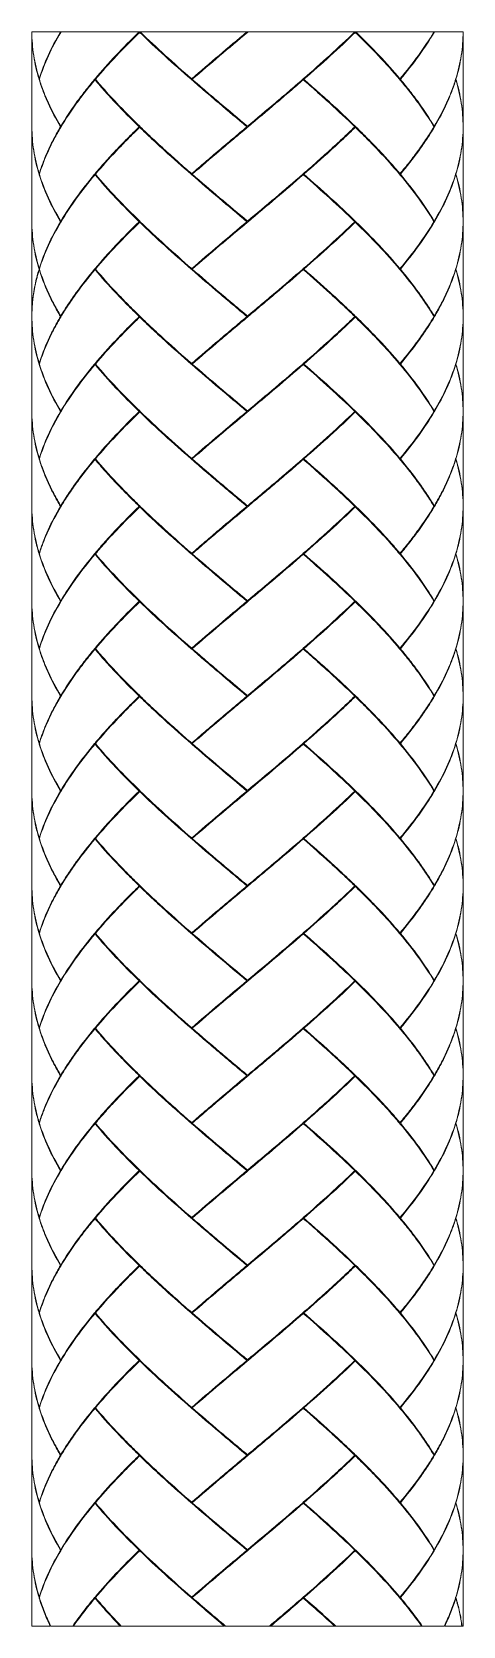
# Model space of a CAD drawing. Header units: millimetres. Extents: x 183.2 to 201.2, y 114.2 to 180.7.
import ezdxf

# ---------------------------------------------------------------- set-up
doc = ezdxf.new("R2010")
doc.units = ezdxf.units.MM

msp = doc.modelspace()

# ---------------------------------------------------------------- linework, layer by layer
at = {"color": 7, "linetype": 'Continuous', "lineweight": 15}
for p, q in [((183.235, 180.659), (184.429, 180.659)), ((183.235, 180.638), (183.235, 176.716)), ((184.429, 180.659), (184.454, 180.659)), ((184.441, 180.638), (184.454, 180.659)), ((184.454, 180.659), (187.714, 180.659)), ((187.714, 180.659), (187.776, 180.659)), ((187.757, 180.659), (192.21, 180.659)), ((192.21, 180.659), (192.235, 180.659)), ((192.235, 180.638), (192.26, 180.659)), ((192.26, 180.659), (196.714, 180.659)), ((196.694, 180.659), (196.757, 180.659)), ((196.757, 180.659), (200.017, 180.659)), ((200.017, 180.659), (200.042, 180.659)), ((200.042, 180.659), (200.029, 180.638)), ((200.042, 180.659), (201.235, 180.659)), ((201.235, 176.716), (201.235, 180.638)), ((183.542, 178.659), (183.535, 178.68)), ((185.871, 178.701), (185.854, 178.68)), ((189.882, 178.68), (189.906, 178.659)), ((194.565, 178.701), (194.54, 178.68)), ((198.599, 178.659), (198.582, 178.68)), ((200.922, 178.68), (200.929, 178.701)), ((183.235, 176.721), (183.235, 176.7)), ((183.235, 176.679), (183.235, 172.758)), ((184.454, 176.7), (184.441, 176.679)), ((187.757, 176.7), (187.735, 176.721)), ((192.26, 176.7), (192.235, 176.679)), ((196.735, 176.721), (196.757, 176.7)), ((200.029, 176.679), (200.042, 176.7)), ((201.235, 176.7), (201.235, 176.721)), ((201.235, 172.758), (201.235, 176.679)), ((183.535, 174.722), (183.542, 174.701)), ((185.854, 174.722), (185.871, 174.743)), ((189.882, 174.722), (189.906, 174.701)), ((194.54, 174.722), (194.565, 174.743)), ((198.582, 174.722), (198.599, 174.701)), ((200.922, 174.722), (200.929, 174.743)), ((183.235, 172.742), (183.235, 172.763)), ((183.235, 172.721), (183.235, 168.8)), ((184.441, 172.721), (184.454, 172.742)), ((187.757, 172.742), (187.735, 172.763)), ((192.26, 172.742), (192.235, 172.721)), ((196.735, 172.763), (196.757, 172.742)), ((200.042, 172.742), (200.029, 172.721)), ((201.235, 172.763), (201.235, 172.742)), ((201.235, 168.8), (201.235, 172.721)), ((183.542, 170.742), (183.535, 170.763)), ((185.871, 170.784), (185.854, 170.763)), ((189.906, 170.742), (189.882, 170.763)), ((194.54, 170.763), (194.565, 170.784)), ((198.582, 170.763), (198.599, 170.742)), ((200.922, 170.763), (200.929, 170.784)), ((183.235, 168.805), (183.235, 168.784)), ((183.235, 168.763), (183.235, 164.842)), ((184.454, 168.784), (184.441, 168.763)), ((187.735, 168.805), (187.757, 168.784)), ((192.26, 168.784), (192.235, 168.763)), ((196.735, 168.805), (196.757, 168.784)), ((200.029, 168.763), (200.042, 168.784)), ((201.235, 168.784), (201.235, 168.805)), ((201.235, 164.842), (201.235, 168.763)), ((183.535, 166.804), (183.542, 166.783)), ((185.854, 166.804), (185.871, 166.825)), ((189.882, 166.804), (189.906, 166.783)), ((194.54, 166.804), (194.565, 166.825)), ((198.582, 166.804), (198.599, 166.783)), ((200.922, 166.804), (200.929, 166.825)), ((183.235, 164.826), (183.235, 164.847)), ((183.235, 164.805), (183.235, 160.883)), ((184.429, 164.826), (184.454, 164.826)), ((184.468, 164.847), (184.441, 164.847)), ((184.441, 164.805), (184.454, 164.826)), ((187.757, 164.826), (187.735, 164.847)), ((192.235, 164.805), (192.26, 164.826)), ((196.735, 164.847), (196.757, 164.826)), ((200.042, 164.826), (200.029, 164.805)), ((201.235, 164.847), (201.235, 164.826)), ((201.235, 160.883), (201.235, 164.805)), ((183.535, 162.846), (183.542, 162.825)), ((185.871, 162.867), (185.854, 162.846)), ((189.906, 162.825), (189.882, 162.846)), ((194.565, 162.867), (194.54, 162.846)), ((198.582, 162.846), (198.599, 162.825)), ((200.922, 162.846), (200.929, 162.867)), ((183.235, 160.888), (183.235, 160.867)), ((183.235, 160.846), (183.235, 156.925)), ((184.454, 160.867), (184.441, 160.846)), ((187.735, 160.888), (187.757, 160.867)), ((192.26, 160.867), (192.235, 160.846)), ((196.757, 160.867), (196.735, 160.888)), ((200.029, 160.846), (200.042, 160.867)), ((201.235, 160.867), (201.235, 160.888)), ((201.235, 156.925), (201.235, 160.846)), ((183.542, 158.867), (183.535, 158.888)), ((185.854, 158.888), (185.871, 158.909)), ((189.882, 158.888), (189.906, 158.867)), ((194.54, 158.888), (194.565, 158.909)), ((198.599, 158.867), (198.582, 158.888)), ((200.929, 158.909), (200.922, 158.888)), ((183.235, 156.909), (183.235, 156.93)), ((183.235, 156.888), (183.235, 152.966)), ((184.441, 156.888), (184.454, 156.909)), ((187.757, 156.909), (187.735, 156.93)), ((196.735, 156.93), (196.757, 156.909)), ((200.042, 156.909), (200.029, 156.888)), ((201.235, 156.93), (201.235, 156.909)), ((201.235, 152.966), (201.235, 156.888)), ((185.871, 154.951), (185.854, 154.93)), ((200.922, 154.93), (200.929, 154.951)), ((183.542, 154.909), (183.535, 154.93)), ((189.906, 154.909), (189.882, 154.93)), ((198.582, 154.93), (198.599, 154.909)), ((183.235, 152.971), (183.235, 152.95)), ((187.735, 152.971), (187.757, 152.95)), ((196.735, 152.971), (196.757, 152.95)), ((201.235, 152.95), (201.235, 152.971)), ((183.235, 152.929), (183.235, 149.008)), ((184.454, 152.95), (184.441, 152.929)), ((192.235, 152.929), (192.26, 152.95)), ((200.029, 152.929), (200.042, 152.95)), ((201.235, 149.008), (201.235, 152.929)), ((183.535, 150.972), (183.542, 150.951)), ((185.854, 150.972), (185.871, 150.993)), ((189.882, 150.972), (189.906, 150.951)), ((194.565, 150.993), (194.54, 150.972)), ((198.599, 150.951), (198.582, 150.972)), ((200.929, 150.993), (200.922, 150.972)), ((183.235, 148.992), (183.235, 149.013)), ((183.235, 148.971), (183.235, 145.05)), ((184.441, 148.971), (184.454, 148.992)), ((187.757, 148.992), (187.735, 149.013)), ((192.26, 148.992), (192.235, 148.971)), ((196.757, 148.992), (196.735, 149.013)), ((200.042, 148.992), (200.029, 148.971)), ((201.235, 149.013), (201.235, 148.992)), ((201.235, 145.05), (201.235, 148.971)), ((183.542, 146.992), (183.535, 147.013)), ((185.871, 147.034), (185.854, 147.013)), ((189.906, 146.992), (189.882, 147.013)), ((194.54, 147.013), (194.565, 147.034)), ((198.582, 147.013), (198.599, 146.992)), ((200.929, 147.034), (200.922, 147.013)), ((183.235, 145.055), (183.235, 145.034)), ((183.235, 145.013), (183.235, 141.092)), ((184.454, 145.034), (184.441, 145.013)), ((187.735, 145.055), (187.757, 145.034)), ((192.235, 145.013), (192.26, 145.034)), ((196.735, 145.055), (196.757, 145.034)), ((200.029, 145.013), (200.042, 145.034)), ((201.235, 145.034), (201.235, 145.055)), ((201.235, 141.092), (201.235, 145.013)), ((183.535, 143.054), (183.542, 143.033)), ((185.854, 143.054), (185.871, 143.075)), ((189.906, 143.033), (189.882, 143.054)), ((194.565, 143.075), (194.54, 143.054)), ((198.599, 143.033), (198.582, 143.054)), ((200.929, 143.075), (200.922, 143.054)), ((183.235, 141.097), (183.235, 141.076)), ((183.235, 141.055), (183.235, 137.133)), ((184.454, 141.076), (184.441, 141.055)), ((187.757, 141.076), (187.735, 141.097)), ((192.26, 141.076), (192.235, 141.055)), ((196.757, 141.076), (196.735, 141.097)), ((200.042, 141.076), (200.029, 141.055)), ((201.235, 141.097), (201.235, 141.076)), ((201.235, 137.133), (201.235, 141.055)), ((183.535, 139.096), (183.542, 139.075)), ((185.871, 139.117), (185.854, 139.096)), ((189.882, 139.096), (189.906, 139.075)), ((194.54, 139.096), (194.565, 139.117)), ((198.582, 139.096), (198.599, 139.075)), ((200.922, 139.096), (200.929, 139.117)), ((183.235, 137.117), (183.235, 137.138)), ((183.235, 137.096), (183.235, 133.175)), ((184.441, 137.096), (184.454, 137.117)), ((187.757, 137.117), (187.735, 137.138)), ((192.235, 137.096), (192.26, 137.117)), ((196.735, 137.138), (196.673, 137.139)), ((196.735, 137.096), (196.673, 137.096)), ((196.694, 137.117), (196.757, 137.117)), ((196.694, 137.117), (196.715, 137.096)), ((196.735, 137.138), (196.757, 137.117)), ((200.029, 137.096), (200.042, 137.117)), ((201.235, 137.117), (201.235, 137.138)), ((201.235, 133.175), (201.235, 137.096)), ((183.542, 135.117), (183.535, 135.138)), ((185.871, 135.159), (185.854, 135.138)), ((189.906, 135.117), (189.882, 135.138)), ((194.565, 135.159), (194.54, 135.138)), ((198.599, 135.117), (198.582, 135.138)), ((200.922, 135.138), (200.929, 135.159)), ((183.235, 133.18), (183.235, 133.159)), ((183.235, 133.138), (183.235, 129.216)), ((184.454, 133.159), (184.441, 133.138)), ((187.735, 133.18), (187.757, 133.159)), ((192.26, 133.159), (192.235, 133.138)), ((196.757, 133.159), (196.735, 133.18)), ((200.042, 133.159), (200.029, 133.138)), ((201.235, 133.18), (201.235, 133.159)), ((201.235, 129.216), (201.235, 133.138)), ((183.535, 131.18), (183.542, 131.159)), ((185.854, 131.18), (185.871, 131.201)), ((189.882, 131.18), (189.906, 131.159)), ((194.54, 131.18), (194.565, 131.201)), ((198.582, 131.18), (198.599, 131.159)), ((200.929, 131.201), (200.922, 131.18)), ((183.235, 129.2), (183.235, 129.221)), ((183.235, 129.179), (183.235, 125.258)), ((184.441, 129.179), (184.454, 129.2)), ((187.757, 129.2), (187.735, 129.221)), ((192.235, 129.179), (192.26, 129.2)), ((196.735, 129.221), (196.757, 129.2)), ((200.029, 129.179), (200.042, 129.2)), ((201.235, 129.2), (201.235, 129.221)), ((201.235, 125.258), (201.235, 129.179)), ((183.542, 127.201), (183.535, 127.222)), ((185.871, 127.243), (185.854, 127.222)), ((189.906, 127.201), (189.882, 127.222)), ((194.565, 127.243), (194.54, 127.222)), ((198.599, 127.201), (198.582, 127.222)), ((200.922, 127.222), (200.929, 127.243)), ((183.235, 125.263), (183.235, 125.242)), ((183.235, 125.221), (183.235, 121.3)), ((184.454, 125.242), (184.441, 125.221)), ((187.735, 125.263), (187.757, 125.242)), ((192.26, 125.242), (192.235, 125.221)), ((196.757, 125.242), (196.735, 125.263)), ((200.042, 125.242), (200.029, 125.221)), ((201.235, 125.263), (201.235, 125.242)), ((201.235, 121.3), (201.235, 125.221)), ((183.535, 123.263), (183.542, 123.242)), ((185.854, 123.263), (185.871, 123.284)), ((189.906, 123.242), (189.882, 123.263)), ((194.54, 123.263), (194.565, 123.284)), ((198.599, 123.242), (198.582, 123.263)), ((200.922, 123.263), (200.929, 123.284)), ((183.235, 121.284), (183.235, 121.305)), ((183.235, 121.263), (183.235, 117.342)), ((184.454, 121.284), (184.441, 121.263)), ((187.757, 121.284), (187.735, 121.305)), ((192.235, 121.263), (192.26, 121.284)), ((196.735, 121.305), (196.673, 121.305)), ((196.735, 121.263), (196.673, 121.262)), ((196.694, 121.284), (196.757, 121.284)), ((196.694, 121.284), (196.715, 121.263)), ((196.757, 121.284), (196.735, 121.305)), ((200.029, 121.263), (200.042, 121.284)), ((201.235, 121.284), (201.235, 121.305)), ((201.235, 117.342), (201.235, 121.263)), ((183.542, 119.283), (183.535, 119.304)), ((185.871, 119.325), (185.854, 119.304)), ((189.882, 119.304), (189.906, 119.283)), ((194.565, 119.325), (194.54, 119.304)), ((198.599, 119.283), (198.582, 119.304)), ((200.922, 119.304), (200.929, 119.325)), ((183.235, 117.347), (183.235, 117.326)), ((183.235, 117.305), (183.235, 114.159)), ((184.441, 117.305), (184.454, 117.326)), ((187.735, 117.347), (187.757, 117.326)), ((192.26, 117.326), (192.235, 117.305)), ((196.757, 117.326), (196.735, 117.347)), ((200.042, 117.326), (200.029, 117.305)), ((201.235, 117.347), (201.235, 117.326)), ((201.235, 114.159), (201.235, 117.305)), ((183.535, 115.346), (183.542, 115.325)), ((185.871, 115.367), (185.854, 115.346)), ((189.906, 115.325), (189.882, 115.346)), ((194.54, 115.346), (194.565, 115.367)), ((198.599, 115.325), (198.582, 115.346)), ((200.922, 115.346), (200.929, 115.367)), ((183.235, 114.159), (183.282, 114.159)), ((183.287, 114.159), (183.282, 114.159)), ((183.287, 114.159), (184.003, 114.159)), ((184.023, 114.159), (184.94, 114.159)), ((184.94, 114.159), (184.969, 114.159)), ((184.969, 114.159), (186.925, 114.159)), ((186.925, 114.159), (186.965, 114.159)), ((186.965, 114.159), (188.552, 114.159)), ((188.552, 114.159), (188.598, 114.159)), ((188.598, 114.159), (191.269, 114.159)), ((191.269, 114.159), (191.282, 114.159)), ((191.319, 114.159), (193.151, 114.159)), ((193.188, 114.159), (193.201, 114.159)), ((193.201, 114.159), (195.873, 114.159)), ((195.868, 114.159), (195.918, 114.159)), ((195.918, 114.159), (197.505, 114.159)), ((197.505, 114.159), (197.546, 114.159)), ((197.546, 114.159), (199.502, 114.159)), ((199.502, 114.159), (199.531, 114.159)), ((199.531, 114.159), (200.447, 114.159)), ((200.467, 114.159), (201.183, 114.159)), ((201.189, 114.159), (201.235, 114.159))]:
    msp.add_line(p, q, dxfattribs=at)
at = {"color": 7, "linetype": 'Continuous', "lineweight": 0}
for p, q in [((192.235, 156.888), (192.26, 156.909)), ((194.565, 154.951), (194.54, 154.93))]:
    msp.add_line(p, q, dxfattribs=at)
at = {"color": 7, "linetype": 'Continuous', "lineweight": 15}
for points, knots in [([(183.235, 180.659), (183.236, 180.334), (183.263, 180.006), (183.365, 179.352), (183.441, 179.028), (183.542, 178.701)], [0, 0, 0, 0, 0.5, 0.5, 1, 1, 1, 1]), ([(183.235, 180.638), (183.235, 180.313), (183.26, 179.985), (183.361, 179.331), (183.436, 179.007), (183.535, 178.68)], [0, 0, 0, 0, 0.5, 0.5, 1, 1, 1, 1]), ([(184.429, 180.659), (184.235, 180.334), (184.064, 180.006), (183.767, 179.352), (183.643, 179.028), (183.542, 178.701)], [0, 0, 0, 0, 0.5, 0.5, 1, 1, 1, 1]), ([(184.441, 180.638), (184.247, 180.313), (184.074, 179.985), (183.776, 179.331), (183.65, 179.007), (183.548, 178.68)], [0, 0, 0, 0, 0.5, 0.5, 1, 1, 1, 1]), ([(187.714, 180.659), (187.378, 180.334), (187.054, 180.006), (186.438, 179.352), (186.146, 179.028), (185.871, 178.701)], [0, 0, 0, 0, 0.5, 0.5, 1, 1, 1, 1]), ([(187.735, 180.638), (187.399, 180.313), (187.075, 179.985), (186.457, 179.331), (186.165, 179.007), (185.889, 178.68)], [0, 0, 0, 0, 0.5, 0.5, 1, 1, 1, 1]), ([(187.735, 180.638), (188.071, 180.313), (188.421, 179.985), (189.139, 179.331), (189.506, 179.007), (189.882, 178.68)], [0, 0, 0, 0, 0.5, 0.5, 1, 1, 1, 1]), ([(187.757, 180.659), (188.093, 180.334), (188.444, 180.006), (189.162, 179.352), (189.53, 179.028), (189.906, 178.701)], [0, 0, 0, 0, 0.5, 0.5, 1, 1, 1, 1]), ([(192.21, 180.659), (191.822, 180.334), (191.433, 180.006), (190.663, 179.352), (190.281, 179.028), (189.906, 178.701)], [0, 0, 0, 0, 0.5, 0.5, 1, 1, 1, 1]), ([(192.235, 180.638), (191.847, 180.313), (191.458, 179.985), (190.687, 179.331), (190.306, 179.007), (189.93, 178.68)], [0, 0, 0, 0, 0.5, 0.5, 1, 1, 1, 1]), ([(196.714, 180.659), (196.377, 180.334), (196.027, 180.006), (195.308, 179.352), (194.94, 179.028), (194.565, 178.701)], [0, 0, 0, 0, 0.5, 0.5, 1, 1, 1, 1]), ([(196.735, 180.638), (196.399, 180.313), (196.05, 179.985), (195.332, 179.331), (194.964, 179.007), (194.589, 178.68)], [0, 0, 0, 0, 0.5, 0.5, 1, 1, 1, 1]), ([(196.735, 180.638), (197.071, 180.313), (197.396, 179.985), (198.013, 179.331), (198.306, 179.007), (198.582, 178.68)], [0, 0, 0, 0, 0.5, 0.5, 1, 1, 1, 1]), ([(196.757, 180.659), (197.092, 180.334), (197.416, 180.006), (198.032, 179.352), (198.324, 179.028), (198.599, 178.701)], [0, 0, 0, 0, 0.5, 0.5, 1, 1, 1, 1]), ([(200.017, 180.659), (199.822, 180.334), (199.605, 180.006), (199.131, 179.352), (198.874, 179.028), (198.599, 178.701)], [0, 0, 0, 0, 0.5, 0.5, 1, 1, 1, 1]), ([(200.029, 180.638), (199.835, 180.313), (199.619, 179.985), (199.147, 179.331), (198.891, 179.007), (198.617, 178.68)], [0, 0, 0, 0, 0.5, 0.5, 1, 1, 1, 1]), ([(201.235, 180.659), (201.234, 180.334), (201.208, 180.006), (201.105, 179.352), (201.029, 179.028), (200.929, 178.701)], [0, 0, 0, 0, 0.5, 0.5, 1, 1, 1, 1]), ([(201.235, 180.638), (201.235, 180.313), (201.21, 179.985), (201.11, 179.331), (201.035, 179.007), (200.935, 178.68)], [0, 0, 0, 0, 0.5, 0.5, 1, 1, 1, 1]), ([(183.542, 178.659), (183.592, 178.495), (183.649, 178.332), (183.773, 178.005), (183.841, 177.843), (184.064, 177.354), (184.235, 177.026), (184.429, 176.7)], [0, 0, 0, 0, 0.25, 0.25, 0.5, 0.5, 1, 1, 1, 1]), ([(183.548, 178.68), (183.599, 178.516), (183.656, 178.353), (183.782, 178.026), (183.85, 177.864), (184.074, 177.375), (184.247, 177.047), (184.441, 176.721)], [0, 0, 0, 0, 0.25, 0.25, 0.5, 0.5, 1, 1, 1, 1]), ([(185.854, 178.68), (185.717, 178.516), (185.584, 178.353), (185.328, 178.026), (185.206, 177.864), (184.852, 177.375), (184.635, 177.047), (184.441, 176.721)], [0, 0, 0, 0, 0.25, 0.25, 0.5, 0.5, 1, 1, 1, 1]), ([(185.871, 178.659), (185.734, 178.495), (185.601, 178.332), (185.344, 178.005), (185.221, 177.843), (184.866, 177.354), (184.649, 177.026), (184.454, 176.7)], [0, 0, 0, 0, 0.25, 0.25, 0.5, 0.5, 1, 1, 1, 1]), ([(185.871, 178.659), (186.009, 178.495), (186.151, 178.332), (186.443, 178.005), (186.592, 177.843), (187.054, 177.354), (187.378, 177.026), (187.714, 176.7)], [0, 0, 0, 0, 0.25, 0.25, 0.5, 0.5, 1, 1, 1, 1]), ([(185.889, 178.68), (186.027, 178.516), (186.169, 178.353), (186.462, 178.026), (186.612, 177.864), (187.074, 177.375), (187.399, 177.047), (187.735, 176.721)], [0, 0, 0, 0, 0.25, 0.25, 0.5, 0.5, 1, 1, 1, 1]), ([(189.906, 178.659), (190.094, 178.495), (190.283, 178.332), (190.664, 178.005), (190.855, 177.843), (191.433, 177.354), (191.822, 177.026), (192.21, 176.7)], [0, 0, 0, 0, 0.25, 0.25, 0.5, 0.5, 1, 1, 1, 1]), ([(189.93, 178.68), (190.118, 178.516), (190.307, 178.353), (190.689, 178.026), (190.88, 177.864), (191.458, 177.375), (191.847, 177.047), (192.235, 176.721)], [0, 0, 0, 0, 0.25, 0.25, 0.5, 0.5, 1, 1, 1, 1]), ([(194.54, 178.68), (194.353, 178.516), (194.163, 178.353), (193.782, 178.026), (193.59, 177.864), (193.013, 177.375), (192.624, 177.047), (192.235, 176.721)], [0, 0, 0, 0, 0.25, 0.25, 0.5, 0.5, 1, 1, 1, 1]), ([(194.565, 178.659), (194.377, 178.495), (194.187, 178.332), (193.806, 178.005), (193.615, 177.843), (193.038, 177.354), (192.649, 177.026), (192.26, 176.7)], [0, 0, 0, 0, 0.25, 0.25, 0.5, 0.5, 1, 1, 1, 1]), ([(194.565, 178.659), (194.752, 178.495), (194.939, 178.332), (195.306, 178.005), (195.488, 177.843), (196.027, 177.354), (196.377, 177.026), (196.714, 176.7)], [0, 0, 0, 0, 0.25, 0.25, 0.5, 0.5, 1, 1, 1, 1]), ([(194.589, 178.68), (194.776, 178.516), (194.962, 178.353), (195.33, 178.026), (195.511, 177.864), (196.049, 177.375), (196.399, 177.047), (196.735, 176.721)], [0, 0, 0, 0, 0.25, 0.25, 0.5, 0.5, 1, 1, 1, 1]), ([(198.599, 178.659), (198.737, 178.495), (198.87, 178.332), (199.126, 178.005), (199.249, 177.843), (199.604, 177.354), (199.822, 177.026), (200.017, 176.7)], [0, 0, 0, 0, 0.25, 0.25, 0.5, 0.5, 1, 1, 1, 1]), ([(198.617, 178.68), (198.754, 178.516), (198.887, 178.353), (199.142, 178.026), (199.265, 177.864), (199.619, 177.375), (199.835, 177.047), (200.029, 176.721)], [0, 0, 0, 0, 0.25, 0.25, 0.5, 0.5, 1, 1, 1, 1]), ([(200.922, 178.68), (200.871, 178.516), (200.814, 178.353), (200.689, 178.026), (200.62, 177.864), (200.396, 177.375), (200.224, 177.047), (200.029, 176.721)], [0, 0, 0, 0, 0.25, 0.25, 0.5, 0.5, 1, 1, 1, 1]), ([(200.929, 178.659), (200.878, 178.495), (200.822, 178.332), (200.697, 178.005), (200.629, 177.843), (200.407, 177.354), (200.235, 177.026), (200.042, 176.7)], [0, 0, 0, 0, 0.25, 0.25, 0.5, 0.5, 1, 1, 1, 1]), ([(200.929, 178.659), (200.979, 178.495), (201.023, 178.332), (201.099, 178.005), (201.131, 177.843), (201.208, 177.354), (201.234, 177.026), (201.235, 176.7)], [0, 0, 0, 0, 0.25, 0.25, 0.5, 0.5, 1, 1, 1, 1]), ([(200.935, 178.68), (200.985, 178.516), (201.029, 178.353), (201.103, 178.026), (201.135, 177.864), (201.21, 177.375), (201.235, 177.047), (201.235, 176.721)], [0, 0, 0, 0, 0.25, 0.25, 0.5, 0.5, 1, 1, 1, 1]), ([(183.235, 176.7), (183.236, 176.537), (183.243, 176.375), (183.269, 176.048), (183.288, 175.885), (183.34, 175.558), (183.371, 175.394), (183.447, 175.068), (183.492, 174.906), (183.542, 174.743)], [0, 0, 0, 0, 0.25, 0.25, 0.5, 0.5, 0.75, 0.75, 1, 1, 1, 1]), ([(183.235, 176.679), (183.235, 176.516), (183.242, 176.354), (183.267, 176.027), (183.286, 175.864), (183.361, 175.373), (183.436, 175.048), (183.535, 174.722)], [0, 0, 0, 0, 0.25, 0.25, 0.5, 0.5, 1, 1, 1, 1]), ([(184.429, 176.7), (184.332, 176.537), (184.241, 176.375), (184.07, 176.048), (183.99, 175.885), (183.841, 175.558), (183.773, 175.394), (183.648, 175.068), (183.592, 174.906), (183.542, 174.743)], [0, 0, 0, 0, 0.25, 0.25, 0.5, 0.5, 0.75, 0.75, 1, 1, 1, 1]), ([(184.441, 176.679), (184.344, 176.516), (184.252, 176.354), (184.08, 176.027), (184, 175.864), (183.776, 175.373), (183.65, 175.048), (183.548, 174.722)], [0, 0, 0, 0, 0.25, 0.25, 0.5, 0.5, 1, 1, 1, 1]), ([(187.714, 176.7), (187.546, 176.537), (187.381, 176.375), (187.059, 176.048), (186.901, 175.885), (186.592, 175.558), (186.442, 175.394), (186.15, 175.068), (186.009, 174.906), (185.871, 174.743)], [0, 0, 0, 0, 0.25, 0.25, 0.5, 0.5, 0.75, 0.75, 1, 1, 1, 1]), ([(187.735, 176.679), (187.567, 176.516), (187.402, 176.354), (187.079, 176.027), (186.921, 175.864), (186.457, 175.373), (186.165, 175.048), (185.889, 174.722)], [0, 0, 0, 0, 0.25, 0.25, 0.5, 0.5, 1, 1, 1, 1]), ([(187.735, 176.679), (187.903, 176.516), (188.075, 176.354), (188.423, 176.027), (188.6, 175.864), (189.139, 175.373), (189.507, 175.048), (189.882, 174.722)], [0, 0, 0, 0, 0.25, 0.25, 0.5, 0.5, 1, 1, 1, 1]), ([(187.757, 176.7), (187.925, 176.537), (188.097, 176.375), (188.446, 176.048), (188.623, 175.885), (188.982, 175.558), (189.165, 175.394), (189.532, 175.068), (189.718, 174.906), (189.906, 174.743)], [0, 0, 0, 0, 0.25, 0.25, 0.5, 0.5, 0.75, 0.75, 1, 1, 1, 1]), ([(192.21, 176.7), (192.016, 176.537), (191.822, 176.375), (191.434, 176.048), (191.241, 175.885), (190.855, 175.558), (190.663, 175.394), (190.283, 175.068), (190.094, 174.906), (189.906, 174.743)], [0, 0, 0, 0, 0.25, 0.25, 0.5, 0.5, 0.75, 0.75, 1, 1, 1, 1]), ([(192.235, 176.679), (192.041, 176.516), (191.847, 176.354), (191.459, 176.027), (191.266, 175.864), (190.687, 175.373), (190.306, 175.048), (189.93, 174.722)], [0, 0, 0, 0, 0.25, 0.25, 0.5, 0.5, 1, 1, 1, 1]), ([(196.714, 176.7), (196.545, 176.537), (196.374, 176.375), (196.025, 176.048), (195.848, 175.885), (195.488, 175.558), (195.306, 175.394), (194.938, 175.068), (194.752, 174.906), (194.565, 174.743)], [0, 0, 0, 0, 0.25, 0.25, 0.5, 0.5, 0.75, 0.75, 1, 1, 1, 1]), ([(196.735, 176.679), (196.567, 176.516), (196.396, 176.354), (196.048, 176.027), (195.87, 175.864), (195.332, 175.373), (194.964, 175.048), (194.589, 174.722)], [0, 0, 0, 0, 0.25, 0.25, 0.5, 0.5, 1, 1, 1, 1]), ([(196.735, 176.679), (196.903, 176.516), (197.068, 176.354), (197.392, 176.027), (197.55, 175.864), (198.013, 175.373), (198.306, 175.048), (198.582, 174.722)], [0, 0, 0, 0, 0.25, 0.25, 0.5, 0.5, 1, 1, 1, 1]), ([(196.757, 176.7), (196.925, 176.537), (197.089, 176.375), (197.412, 176.048), (197.57, 175.885), (197.878, 175.558), (198.028, 175.394), (198.32, 175.068), (198.462, 174.906), (198.599, 174.743)], [0, 0, 0, 0, 0.25, 0.25, 0.5, 0.5, 0.75, 0.75, 1, 1, 1, 1]), ([(200.017, 176.7), (199.919, 176.537), (199.816, 176.375), (199.6, 176.048), (199.486, 175.885), (199.249, 175.558), (199.126, 175.394), (198.869, 175.068), (198.737, 174.906), (198.599, 174.743)], [0, 0, 0, 0, 0.25, 0.25, 0.5, 0.5, 0.75, 0.75, 1, 1, 1, 1]), ([(200.029, 176.679), (199.932, 176.516), (199.83, 176.354), (199.614, 176.027), (199.501, 175.864), (199.147, 175.373), (198.891, 175.048), (198.617, 174.722)], [0, 0, 0, 0, 0.25, 0.25, 0.5, 0.5, 1, 1, 1, 1]), ([(201.235, 176.7), (201.235, 176.537), (201.228, 176.375), (201.202, 176.048), (201.182, 175.885), (201.131, 175.558), (201.099, 175.394), (201.023, 175.068), (200.979, 174.906), (200.929, 174.743)], [0, 0, 0, 0, 0.25, 0.25, 0.5, 0.5, 0.75, 0.75, 1, 1, 1, 1]), ([(201.235, 176.679), (201.235, 176.516), (201.229, 176.354), (201.204, 176.027), (201.185, 175.864), (201.11, 175.373), (201.035, 175.048), (200.935, 174.722)], [0, 0, 0, 0, 0.25, 0.25, 0.5, 0.5, 1, 1, 1, 1]), ([(183.542, 174.701), (183.642, 174.374), (183.768, 174.046), (184.064, 173.396), (184.235, 173.068), (184.429, 172.742)], [0, 0, 0, 0, 0.5, 0.5, 1, 1, 1, 1]), ([(183.548, 174.722), (183.65, 174.395), (183.776, 174.067), (184.074, 173.416), (184.247, 173.09), (184.441, 172.763)], [0, 0, 0, 0, 0.5, 0.5, 1, 1, 1, 1]), ([(185.854, 174.722), (185.58, 174.395), (185.323, 174.067), (184.852, 173.416), (184.635, 173.09), (184.441, 172.763)], [0, 0, 0, 0, 0.5, 0.5, 1, 1, 1, 1]), ([(185.871, 174.701), (185.597, 174.374), (185.339, 174.046), (184.866, 173.396), (184.649, 173.068), (184.454, 172.742)], [0, 0, 0, 0, 0.5, 0.5, 1, 1, 1, 1]), ([(185.871, 174.701), (186.146, 174.374), (186.439, 174.046), (187.054, 173.396), (187.378, 173.068), (187.714, 172.742)], [0, 0, 0, 0, 0.5, 0.5, 1, 1, 1, 1]), ([(185.889, 174.722), (186.164, 174.395), (186.458, 174.067), (187.075, 173.416), (187.399, 173.09), (187.735, 172.763)], [0, 0, 0, 0, 0.5, 0.5, 1, 1, 1, 1]), ([(189.906, 174.701), (190.281, 174.374), (190.664, 174.046), (191.433, 173.396), (191.822, 173.068), (192.21, 172.742)], [0, 0, 0, 0, 0.5, 0.5, 1, 1, 1, 1]), ([(189.93, 174.722), (190.306, 174.395), (190.688, 174.067), (191.458, 173.416), (191.847, 173.09), (192.235, 172.763)], [0, 0, 0, 0, 0.5, 0.5, 1, 1, 1, 1]), ([(194.54, 174.722), (194.165, 174.395), (193.782, 174.067), (193.013, 173.416), (192.624, 173.09), (192.235, 172.763)], [0, 0, 0, 0, 0.5, 0.5, 1, 1, 1, 1]), ([(194.565, 174.701), (194.189, 174.374), (193.807, 174.046), (193.038, 173.396), (192.649, 173.068), (192.26, 172.742)], [0, 0, 0, 0, 0.5, 0.5, 1, 1, 1, 1]), ([(194.565, 174.701), (194.94, 174.374), (195.309, 174.046), (196.027, 173.396), (196.376, 173.068), (196.714, 172.742)], [0, 0, 0, 0, 0.5, 0.5, 1, 1, 1, 1]), ([(194.589, 174.722), (194.964, 174.395), (195.333, 174.067), (196.049, 173.416), (196.399, 173.09), (196.735, 172.763)], [0, 0, 0, 0, 0.5, 0.5, 1, 1, 1, 1]), ([(198.599, 174.701), (198.874, 174.374), (199.131, 174.046), (199.605, 173.396), (199.822, 173.068), (200.017, 172.742)], [0, 0, 0, 0, 0.5, 0.5, 1, 1, 1, 1]), ([(198.617, 174.722), (198.891, 174.395), (199.147, 174.067), (199.619, 173.416), (199.835, 173.09), (200.029, 172.763)], [0, 0, 0, 0, 0.5, 0.5, 1, 1, 1, 1]), ([(200.922, 174.722), (200.82, 174.395), (200.694, 174.067), (200.396, 173.416), (200.224, 173.09), (200.029, 172.763)], [0, 0, 0, 0, 0.5, 0.5, 1, 1, 1, 1]), ([(200.929, 174.701), (200.828, 174.374), (200.703, 174.046), (200.407, 173.396), (200.235, 173.068), (200.042, 172.742)], [0, 0, 0, 0, 0.5, 0.5, 1, 1, 1, 1]), ([(200.929, 174.701), (201.029, 174.374), (201.105, 174.046), (201.208, 173.396), (201.234, 173.068), (201.235, 172.742)], [0, 0, 0, 0, 0.5, 0.5, 1, 1, 1, 1]), ([(200.935, 174.722), (201.035, 174.395), (201.11, 174.067), (201.21, 173.416), (201.235, 173.09), (201.235, 172.763)], [0, 0, 0, 0, 0.5, 0.5, 1, 1, 1, 1]), ([(183.235, 172.742), (183.236, 172.415), (183.263, 172.09), (183.365, 171.436), (183.441, 171.11), (183.542, 170.784)], [0, 0, 0, 0, 0.5, 0.5, 1, 1, 1, 1]), ([(183.235, 172.721), (183.235, 172.394), (183.26, 172.069), (183.361, 171.415), (183.436, 171.089), (183.535, 170.763)], [0, 0, 0, 0, 0.5, 0.5, 1, 1, 1, 1]), ([(184.429, 172.742), (184.235, 172.415), (184.064, 172.09), (183.767, 171.436), (183.642, 171.11), (183.542, 170.784)], [0, 0, 0, 0, 0.5, 0.5, 1, 1, 1, 1]), ([(184.441, 172.721), (184.247, 172.394), (184.074, 172.069), (183.776, 171.415), (183.65, 171.089), (183.548, 170.763)], [0, 0, 0, 0, 0.5, 0.5, 1, 1, 1, 1]), ([(187.714, 172.742), (187.377, 172.415), (187.055, 172.09), (186.438, 171.436), (186.146, 171.11), (185.871, 170.784)], [0, 0, 0, 0, 0.5, 0.5, 1, 1, 1, 1]), ([(187.735, 172.721), (187.399, 172.394), (187.075, 172.069), (186.458, 171.415), (186.164, 171.089), (185.889, 170.763)], [0, 0, 0, 0, 0.5, 0.5, 1, 1, 1, 1]), ([(187.735, 172.721), (188.072, 172.394), (188.42, 172.069), (189.138, 171.415), (189.507, 171.089), (189.882, 170.763)], [0, 0, 0, 0, 0.5, 0.5, 1, 1, 1, 1]), ([(187.757, 172.742), (188.094, 172.415), (188.443, 172.09), (189.162, 171.436), (189.531, 171.11), (189.906, 170.784)], [0, 0, 0, 0, 0.5, 0.5, 1, 1, 1, 1]), ([(192.21, 172.742), (191.821, 172.415), (191.434, 172.09), (190.663, 171.436), (190.281, 171.11), (189.906, 170.784)], [0, 0, 0, 0, 0.5, 0.5, 1, 1, 1, 1]), ([(192.235, 172.721), (191.846, 172.394), (191.459, 172.069), (190.687, 171.415), (190.305, 171.089), (189.93, 170.763)], [0, 0, 0, 0, 0.5, 0.5, 1, 1, 1, 1]), ([(196.714, 172.742), (196.376, 172.415), (196.027, 172.09), (195.309, 171.436), (194.94, 171.11), (194.565, 170.784)], [0, 0, 0, 0, 0.5, 0.5, 1, 1, 1, 1]), ([(196.735, 172.721), (196.399, 172.394), (196.05, 172.069), (195.332, 171.415), (194.964, 171.089), (194.589, 170.763)], [0, 0, 0, 0, 0.5, 0.5, 1, 1, 1, 1]), ([(196.735, 172.721), (197.072, 172.394), (197.395, 172.069), (198.013, 171.415), (198.306, 171.089), (198.582, 170.763)], [0, 0, 0, 0, 0.5, 0.5, 1, 1, 1, 1]), ([(196.757, 172.742), (197.093, 172.415), (197.416, 172.09), (198.032, 171.436), (198.325, 171.11), (198.599, 170.784)], [0, 0, 0, 0, 0.5, 0.5, 1, 1, 1, 1]), ([(200.017, 172.742), (199.822, 172.415), (199.605, 172.09), (199.131, 171.436), (198.874, 171.11), (198.599, 170.784)], [0, 0, 0, 0, 0.5, 0.5, 1, 1, 1, 1]), ([(200.029, 172.721), (199.835, 172.394), (199.619, 172.069), (199.147, 171.415), (198.891, 171.089), (198.617, 170.763)], [0, 0, 0, 0, 0.5, 0.5, 1, 1, 1, 1]), ([(201.235, 172.742), (201.234, 172.415), (201.208, 172.09), (201.105, 171.436), (201.029, 171.11), (200.929, 170.784)], [0, 0, 0, 0, 0.5, 0.5, 1, 1, 1, 1]), ([(201.235, 172.721), (201.235, 172.394), (201.21, 172.069), (201.11, 171.415), (201.034, 171.089), (200.935, 170.763)], [0, 0, 0, 0, 0.5, 0.5, 1, 1, 1, 1]), ([(183.235, 168.805), (183.236, 168.859), (183.236, 168.968), (183.243, 169.131), (183.253, 169.294), (183.268, 169.457), (183.287, 169.62), (183.309, 169.776), (183.345, 169.994), (183.397, 170.249), (183.466, 170.528), (183.514, 170.691), (183.535, 170.763)], [0, 0, 0, 0, 0.0833463, 0.1666715, 0.2499755, 0.3332584, 0.4165202, 0.4997608, 0.5728078, 0.7499694, 0.8901298, 1, 1, 1, 1]), ([(183.542, 170.742), (183.526, 170.688), (183.493, 170.579), (183.449, 170.416), (183.409, 170.253), (183.373, 170.089), (183.341, 169.926), (183.309, 169.735), (183.279, 169.517), (183.258, 169.306), (183.24, 169.062), (183.237, 168.898), (183.235, 168.784)], [0, 0, 0, 0, 0.083317, 0.166657, 0.250021, 0.333407, 0.416817, 0.500249, 0.625169, 0.749872, 0.824656, 1, 1, 1, 1]), ([(183.542, 170.742), (183.642, 170.416), (183.767, 170.088), (183.99, 169.599), (184.07, 169.437), (184.241, 169.111), (184.332, 168.947), (184.429, 168.784)], [0, 0, 0, 0, 0.5, 0.5, 0.75, 0.75, 1, 1, 1, 1]), ([(183.548, 170.763), (183.65, 170.437), (183.776, 170.109), (184, 169.62), (184.08, 169.458), (184.252, 169.132), (184.344, 168.968), (184.441, 168.805)], [0, 0, 0, 0, 0.5, 0.5, 0.75, 0.75, 1, 1, 1, 1]), ([(185.854, 170.763), (185.58, 170.437), (185.323, 170.109), (184.969, 169.62), (184.856, 169.458), (184.641, 169.132), (184.538, 168.968), (184.441, 168.805)], [0, 0, 0, 0, 0.5, 0.5, 0.75, 0.75, 1, 1, 1, 1]), ([(185.871, 170.742), (185.597, 170.416), (185.339, 170.088), (184.984, 169.599), (184.871, 169.437), (184.654, 169.111), (184.551, 168.947), (184.454, 168.784)], [0, 0, 0, 0, 0.5, 0.5, 0.75, 0.75, 1, 1, 1, 1]), ([(185.871, 170.742), (186.146, 170.416), (186.439, 170.088), (186.901, 169.599), (187.058, 169.437), (187.381, 169.111), (187.546, 168.947), (187.714, 168.784)], [0, 0, 0, 0, 0.5, 0.5, 0.75, 0.75, 1, 1, 1, 1]), ([(185.889, 170.763), (186.164, 170.437), (186.458, 170.109), (186.921, 169.62), (187.079, 169.458), (187.402, 169.132), (187.567, 168.968), (187.735, 168.805)], [0, 0, 0, 0, 0.5, 0.5, 0.75, 0.75, 1, 1, 1, 1]), ([(189.906, 170.742), (190.281, 170.416), (190.663, 170.088), (191.241, 169.599), (191.434, 169.437), (191.821, 169.111), (192.016, 168.947), (192.21, 168.784)], [0, 0, 0, 0, 0.5, 0.5, 0.75, 0.75, 1, 1, 1, 1]), ([(189.93, 170.763), (190.305, 170.437), (190.688, 170.109), (191.266, 169.62), (191.459, 169.458), (191.846, 169.132), (192.041, 168.968), (192.235, 168.805)], [0, 0, 0, 0, 0.5, 0.5, 0.75, 0.75, 1, 1, 1, 1]), ([(194.54, 170.763), (194.165, 170.437), (193.783, 170.109), (193.205, 169.62), (193.012, 169.458), (192.624, 169.132), (192.43, 168.968), (192.235, 168.805)], [0, 0, 0, 0, 0.5, 0.5, 0.75, 0.75, 1, 1, 1, 1]), ([(194.565, 170.742), (194.19, 170.416), (193.807, 170.088), (193.23, 169.599), (193.036, 169.437), (192.649, 169.111), (192.455, 168.947), (192.26, 168.784)], [0, 0, 0, 0, 0.5, 0.5, 0.75, 0.75, 1, 1, 1, 1]), ([(194.565, 170.742), (194.94, 170.416), (195.309, 170.088), (195.848, 169.599), (196.025, 169.437), (196.373, 169.111), (196.545, 168.947), (196.714, 168.784)], [0, 0, 0, 0, 0.5, 0.5, 0.75, 0.75, 1, 1, 1, 1]), ([(194.589, 170.763), (194.963, 170.437), (195.333, 170.109), (195.871, 169.62), (196.047, 169.458), (196.395, 169.132), (196.567, 168.968), (196.735, 168.805)], [0, 0, 0, 0, 0.5, 0.5, 0.75, 0.75, 1, 1, 1, 1]), ([(198.599, 170.742), (198.874, 170.416), (199.131, 170.088), (199.486, 169.599), (199.6, 169.437), (199.816, 169.111), (199.919, 168.947), (200.017, 168.784)], [0, 0, 0, 0, 0.5, 0.5, 0.75, 0.75, 1, 1, 1, 1]), ([(198.617, 170.763), (198.891, 170.437), (199.147, 170.109), (199.501, 169.62), (199.614, 169.458), (199.83, 169.132), (199.932, 168.968), (200.029, 168.805)], [0, 0, 0, 0, 0.5, 0.5, 0.75, 0.75, 1, 1, 1, 1]), ([(200.922, 170.763), (200.821, 170.437), (200.694, 170.109), (200.471, 169.62), (200.39, 169.458), (200.218, 169.132), (200.127, 168.968), (200.029, 168.805)], [0, 0, 0, 0, 0.5, 0.5, 0.75, 0.75, 1, 1, 1, 1]), ([(200.929, 170.742), (200.828, 170.416), (200.703, 170.088), (200.481, 169.599), (200.401, 169.437), (200.23, 169.111), (200.139, 168.947), (200.042, 168.784)], [0, 0, 0, 0, 0.5, 0.5, 0.75, 0.75, 1, 1, 1, 1]), ([(200.929, 170.742), (201.029, 170.416), (201.105, 170.088), (201.182, 169.599), (201.202, 169.437), (201.228, 169.111), (201.235, 168.947), (201.235, 168.784)], [0, 0, 0, 0, 0.5, 0.5, 0.75, 0.75, 1, 1, 1, 1]), ([(200.935, 170.763), (201.034, 170.437), (201.11, 170.109), (201.185, 169.62), (201.204, 169.458), (201.229, 169.132), (201.235, 168.968), (201.235, 168.805)], [0, 0, 0, 0, 0.5, 0.5, 0.75, 0.75, 1, 1, 1, 1]), ([(183.235, 168.784), (183.236, 168.62), (183.243, 168.457), (183.269, 168.131), (183.288, 167.968), (183.365, 167.479), (183.441, 167.151), (183.542, 166.825)], [0, 0, 0, 0, 0.25, 0.25, 0.5, 0.5, 1, 1, 1, 1]), ([(183.235, 168.763), (183.235, 168.599), (183.242, 168.436), (183.267, 168.11), (183.286, 167.947), (183.361, 167.458), (183.436, 167.13), (183.535, 166.804)], [0, 0, 0, 0, 0.25, 0.25, 0.5, 0.5, 1, 1, 1, 1]), ([(184.429, 168.784), (184.332, 168.62), (184.241, 168.457), (184.07, 168.131), (183.99, 167.968), (183.767, 167.479), (183.642, 167.151), (183.542, 166.825)], [0, 0, 0, 0, 0.25, 0.25, 0.5, 0.5, 1, 1, 1, 1]), ([(184.441, 168.763), (184.344, 168.599), (184.252, 168.436), (184.08, 168.11), (184, 167.947), (183.776, 167.458), (183.65, 167.13), (183.548, 166.804)], [0, 0, 0, 0, 0.25, 0.25, 0.5, 0.5, 1, 1, 1, 1]), ([(187.714, 168.784), (187.546, 168.62), (187.381, 168.457), (187.058, 168.131), (186.901, 167.968), (186.439, 167.479), (186.146, 167.151), (185.871, 166.825)], [0, 0, 0, 0, 0.25, 0.25, 0.5, 0.5, 1, 1, 1, 1]), ([(187.735, 168.763), (187.567, 168.599), (187.402, 168.436), (187.079, 168.11), (186.921, 167.947), (186.458, 167.458), (186.164, 167.13), (185.889, 166.804)], [0, 0, 0, 0, 0.25, 0.25, 0.5, 0.5, 1, 1, 1, 1]), ([(187.735, 168.763), (187.904, 168.599), (188.075, 168.436), (188.423, 168.11), (188.6, 167.947), (189.138, 167.458), (189.507, 167.13), (189.882, 166.804)], [0, 0, 0, 0, 0.25, 0.25, 0.5, 0.5, 1, 1, 1, 1]), ([(187.757, 168.784), (187.926, 168.62), (188.097, 168.457), (188.446, 168.131), (188.623, 167.968), (189.161, 167.479), (189.531, 167.151), (189.906, 166.825)], [0, 0, 0, 0, 0.25, 0.25, 0.5, 0.5, 1, 1, 1, 1]), ([(192.21, 168.784), (192.016, 168.62), (191.821, 168.457), (191.434, 168.131), (191.241, 167.968), (190.663, 167.479), (190.281, 167.151), (189.906, 166.825)], [0, 0, 0, 0, 0.25, 0.25, 0.5, 0.5, 1, 1, 1, 1]), ([(192.235, 168.763), (192.041, 168.599), (191.846, 168.436), (191.459, 168.11), (191.266, 167.947), (190.688, 167.458), (190.305, 167.13), (189.93, 166.804)], [0, 0, 0, 0, 0.25, 0.25, 0.5, 0.5, 1, 1, 1, 1]), ([(196.714, 168.784), (196.545, 168.62), (196.373, 168.457), (196.025, 168.131), (195.848, 167.968), (195.309, 167.479), (194.94, 167.151), (194.565, 166.825)], [0, 0, 0, 0, 0.25, 0.25, 0.5, 0.5, 1, 1, 1, 1]), ([(196.735, 168.763), (196.567, 168.599), (196.395, 168.436), (196.047, 168.11), (195.871, 167.947), (195.333, 167.458), (194.963, 167.13), (194.589, 166.804)], [0, 0, 0, 0, 0.25, 0.25, 0.5, 0.5, 1, 1, 1, 1]), ([(196.735, 168.763), (196.904, 168.599), (197.069, 168.436), (197.392, 168.11), (197.55, 167.947), (198.013, 167.458), (198.306, 167.13), (198.582, 166.804)], [0, 0, 0, 0, 0.25, 0.25, 0.5, 0.5, 1, 1, 1, 1]), ([(196.757, 168.784), (196.925, 168.62), (197.09, 168.457), (197.412, 168.131), (197.57, 167.968), (198.032, 167.479), (198.325, 167.151), (198.599, 166.825)], [0, 0, 0, 0, 0.25, 0.25, 0.5, 0.5, 1, 1, 1, 1]), ([(200.017, 168.784), (199.919, 168.62), (199.816, 168.457), (199.6, 168.131), (199.486, 167.968), (199.131, 167.479), (198.874, 167.151), (198.599, 166.825)], [0, 0, 0, 0, 0.25, 0.25, 0.5, 0.5, 1, 1, 1, 1]), ([(200.029, 168.763), (199.932, 168.599), (199.83, 168.436), (199.614, 168.11), (199.501, 167.947), (199.147, 167.458), (198.891, 167.13), (198.617, 166.804)], [0, 0, 0, 0, 0.25, 0.25, 0.5, 0.5, 1, 1, 1, 1]), ([(201.235, 168.784), (201.235, 168.62), (201.228, 168.457), (201.202, 168.131), (201.182, 167.968), (201.105, 167.479), (201.029, 167.151), (200.929, 166.825)], [0, 0, 0, 0, 0.25, 0.25, 0.5, 0.5, 1, 1, 1, 1]), ([(201.235, 168.763), (201.235, 168.599), (201.229, 168.436), (201.204, 168.11), (201.185, 167.947), (201.11, 167.458), (201.034, 167.13), (200.935, 166.804)], [0, 0, 0, 0, 0.25, 0.25, 0.5, 0.5, 1, 1, 1, 1]), ([(183.542, 166.783), (183.642, 166.458), (183.767, 166.131), (184.064, 165.477), (184.235, 165.152), (184.429, 164.826)], [0, 0, 0, 0, 0.5, 0.5, 1, 1, 1, 1]), ([(183.548, 166.804), (183.65, 166.479), (183.776, 166.152), (184.074, 165.498), (184.247, 165.173), (184.441, 164.847)], [0, 0, 0, 0, 0.5, 0.5, 1, 1, 1, 1]), ([(185.854, 166.804), (185.58, 166.479), (185.324, 166.152), (184.851, 165.498), (184.635, 165.173), (184.441, 164.847)], [0, 0, 0, 0, 0.5, 0.5, 1, 1, 1, 1]), ([(185.871, 166.783), (185.597, 166.458), (185.34, 166.131), (184.865, 165.477), (184.649, 165.152), (184.454, 164.826)], [0, 0, 0, 0, 0.5, 0.5, 1, 1, 1, 1]), ([(185.871, 166.783), (186.146, 166.458), (186.438, 166.131), (187.055, 165.477), (187.377, 165.152), (187.714, 164.826)], [0, 0, 0, 0, 0.5, 0.5, 1, 1, 1, 1]), ([(185.889, 166.804), (186.164, 166.479), (186.458, 166.152), (187.075, 165.498), (187.399, 165.173), (187.735, 164.847)], [0, 0, 0, 0, 0.5, 0.5, 1, 1, 1, 1]), ([(189.906, 166.783), (190.281, 166.458), (190.663, 166.131), (191.434, 165.477), (191.821, 165.152), (192.21, 164.826)], [0, 0, 0, 0, 0.5, 0.5, 1, 1, 1, 1]), ([(189.93, 166.804), (190.305, 166.479), (190.687, 166.152), (191.459, 165.498), (191.846, 165.173), (192.235, 164.847)], [0, 0, 0, 0, 0.5, 0.5, 1, 1, 1, 1]), ([(194.54, 166.804), (194.165, 166.479), (193.783, 166.152), (193.012, 165.498), (192.624, 165.173), (192.235, 164.847)], [0, 0, 0, 0, 0.5, 0.5, 1, 1, 1, 1]), ([(194.565, 166.783), (194.19, 166.458), (193.808, 166.131), (193.037, 165.477), (192.649, 165.152), (192.26, 164.826)], [0, 0, 0, 0, 0.5, 0.5, 1, 1, 1, 1]), ([(194.565, 166.783), (194.94, 166.458), (195.309, 166.131), (196.027, 165.477), (196.376, 165.152), (196.714, 164.826)], [0, 0, 0, 0, 0.5, 0.5, 1, 1, 1, 1]), ([(194.589, 166.804), (194.964, 166.479), (195.332, 166.152), (196.05, 165.498), (196.399, 165.173), (196.735, 164.847)], [0, 0, 0, 0, 0.5, 0.5, 1, 1, 1, 1]), ([(198.599, 166.783), (198.874, 166.458), (199.131, 166.131), (199.605, 165.477), (199.822, 165.152), (200.017, 164.826)], [0, 0, 0, 0, 0.5, 0.5, 1, 1, 1, 1]), ([(198.617, 166.804), (198.891, 166.479), (199.147, 166.152), (199.619, 165.498), (199.835, 165.173), (200.029, 164.847)], [0, 0, 0, 0, 0.5, 0.5, 1, 1, 1, 1]), ([(200.922, 166.804), (200.821, 166.479), (200.695, 166.152), (200.396, 165.498), (200.224, 165.173), (200.029, 164.847)], [0, 0, 0, 0, 0.5, 0.5, 1, 1, 1, 1]), ([(200.929, 166.783), (200.828, 166.458), (200.703, 166.131), (200.407, 165.477), (200.235, 165.152), (200.042, 164.826)], [0, 0, 0, 0, 0.5, 0.5, 1, 1, 1, 1]), ([(200.929, 166.783), (201.029, 166.458), (201.105, 166.131), (201.208, 165.477), (201.234, 165.152), (201.235, 164.826)], [0, 0, 0, 0, 0.5, 0.5, 1, 1, 1, 1]), ([(200.935, 166.804), (201.034, 166.479), (201.11, 166.152), (201.21, 165.498), (201.235, 165.173), (201.235, 164.847)], [0, 0, 0, 0, 0.5, 0.5, 1, 1, 1, 1]), ([(183.235, 164.826), (183.236, 164.499), (183.263, 164.172), (183.365, 163.521), (183.441, 163.193), (183.542, 162.867)], [0, 0, 0, 0, 0.5, 0.5, 1, 1, 1, 1]), ([(183.235, 164.805), (183.235, 164.478), (183.26, 164.151), (183.361, 163.5), (183.436, 163.172), (183.535, 162.846)], [0, 0, 0, 0, 0.5, 0.5, 1, 1, 1, 1]), ([(184.429, 164.826), (184.235, 164.499), (184.064, 164.172), (183.768, 163.521), (183.642, 163.193), (183.542, 162.867)], [0, 0, 0, 0, 0.5, 0.5, 1, 1, 1, 1]), ([(184.441, 164.805), (184.247, 164.478), (184.074, 164.151), (183.776, 163.5), (183.65, 163.172), (183.548, 162.846)], [0, 0, 0, 0, 0.5, 0.5, 1, 1, 1, 1]), ([(187.714, 164.826), (187.378, 164.499), (187.054, 164.172), (186.439, 163.521), (186.146, 163.193), (185.871, 162.867)], [0, 0, 0, 0, 0.5, 0.5, 1, 1, 1, 1]), ([(187.735, 164.805), (187.399, 164.478), (187.075, 164.151), (186.458, 163.5), (186.164, 163.172), (185.889, 162.846)], [0, 0, 0, 0, 0.5, 0.5, 1, 1, 1, 1]), ([(187.735, 164.805), (188.072, 164.478), (188.421, 164.151), (189.138, 163.5), (189.507, 163.172), (189.882, 162.846)], [0, 0, 0, 0, 0.5, 0.5, 1, 1, 1, 1]), ([(187.757, 164.826), (188.094, 164.499), (188.444, 164.172), (189.161, 163.521), (189.531, 163.193), (189.906, 162.867)], [0, 0, 0, 0, 0.5, 0.5, 1, 1, 1, 1]), ([(192.21, 164.826), (191.822, 164.499), (191.433, 164.172), (190.664, 163.521), (190.281, 163.193), (189.906, 162.867)], [0, 0, 0, 0, 0.5, 0.5, 1, 1, 1, 1]), ([(192.235, 164.805), (191.847, 164.478), (191.458, 164.151), (190.688, 163.5), (190.306, 163.172), (189.93, 162.846)], [0, 0, 0, 0, 0.5, 0.5, 1, 1, 1, 1]), ([(196.714, 164.826), (196.376, 164.499), (196.027, 164.172), (195.309, 163.521), (194.94, 163.193), (194.565, 162.867)], [0, 0, 0, 0, 0.5, 0.5, 1, 1, 1, 1]), ([(196.735, 164.805), (196.399, 164.478), (196.049, 164.151), (195.333, 163.5), (194.964, 163.172), (194.589, 162.846)], [0, 0, 0, 0, 0.5, 0.5, 1, 1, 1, 1]), ([(196.735, 164.805), (197.072, 164.478), (197.396, 164.151), (198.012, 163.5), (198.306, 163.172), (198.582, 162.846)], [0, 0, 0, 0, 0.5, 0.5, 1, 1, 1, 1]), ([(196.757, 164.826), (197.093, 164.499), (197.416, 164.172), (198.031, 163.521), (198.324, 163.193), (198.599, 162.867)], [0, 0, 0, 0, 0.5, 0.5, 1, 1, 1, 1]), ([(200.017, 164.826), (199.822, 164.499), (199.605, 164.172), (199.131, 163.521), (198.874, 163.193), (198.599, 162.867)], [0, 0, 0, 0, 0.5, 0.5, 1, 1, 1, 1]), ([(200.029, 164.805), (199.835, 164.478), (199.619, 164.151), (199.147, 163.5), (198.891, 163.172), (198.617, 162.846)], [0, 0, 0, 0, 0.5, 0.5, 1, 1, 1, 1]), ([(201.235, 164.826), (201.234, 164.499), (201.208, 164.172), (201.105, 163.521), (201.029, 163.193), (200.929, 162.867)], [0, 0, 0, 0, 0.5, 0.5, 1, 1, 1, 1]), ([(201.235, 164.805), (201.235, 164.478), (201.21, 164.151), (201.11, 163.5), (201.035, 163.172), (200.935, 162.846)], [0, 0, 0, 0, 0.5, 0.5, 1, 1, 1, 1]), ([(183.542, 162.825), (183.592, 162.662), (183.648, 162.499), (183.773, 162.173), (183.841, 162.01), (183.99, 161.683), (184.07, 161.519), (184.241, 161.193), (184.332, 161.03), (184.429, 160.867)], [0, 0, 0, 0, 0.25, 0.25, 0.5, 0.5, 0.75, 0.75, 1, 1, 1, 1]), ([(183.548, 162.846), (183.65, 162.519), (183.776, 162.194), (184, 161.704), (184.08, 161.54), (184.252, 161.214), (184.344, 161.051), (184.441, 160.888)], [0, 0, 0, 0, 0.5, 0.5, 0.75, 0.75, 1, 1, 1, 1]), ([(185.854, 162.846), (185.58, 162.519), (185.324, 162.194), (184.969, 161.704), (184.856, 161.54), (184.641, 161.214), (184.538, 161.051), (184.441, 160.888)], [0, 0, 0, 0, 0.5, 0.5, 0.75, 0.75, 1, 1, 1, 1]), ([(185.871, 162.825), (185.734, 162.662), (185.601, 162.499), (185.345, 162.173), (185.221, 162.01), (184.984, 161.683), (184.871, 161.519), (184.654, 161.193), (184.551, 161.03), (184.454, 160.867)], [0, 0, 0, 0, 0.25, 0.25, 0.5, 0.5, 0.75, 0.75, 1, 1, 1, 1]), ([(185.871, 162.825), (186.009, 162.662), (186.15, 162.499), (186.442, 162.173), (186.592, 162.01), (186.901, 161.683), (187.059, 161.519), (187.381, 161.193), (187.546, 161.03), (187.714, 160.867)], [0, 0, 0, 0, 0.25, 0.25, 0.5, 0.5, 0.75, 0.75, 1, 1, 1, 1]), ([(185.889, 162.846), (186.165, 162.519), (186.457, 162.194), (186.921, 161.704), (187.079, 161.54), (187.402, 161.214), (187.567, 161.051), (187.735, 160.888)], [0, 0, 0, 0, 0.5, 0.5, 0.75, 0.75, 1, 1, 1, 1]), ([(189.906, 162.825), (190.094, 162.662), (190.283, 162.499), (190.663, 162.173), (190.855, 162.01), (191.241, 161.683), (191.434, 161.519), (191.822, 161.193), (192.016, 161.03), (192.21, 160.867)], [0, 0, 0, 0, 0.25, 0.25, 0.5, 0.5, 0.75, 0.75, 1, 1, 1, 1]), ([(189.93, 162.846), (190.306, 162.519), (190.687, 162.194), (191.266, 161.704), (191.459, 161.54), (191.847, 161.214), (192.041, 161.051), (192.235, 160.888)], [0, 0, 0, 0, 0.5, 0.5, 0.75, 0.75, 1, 1, 1, 1]), ([(194.54, 162.846), (194.165, 162.519), (193.783, 162.194), (193.205, 161.704), (193.011, 161.54), (192.623, 161.214), (192.429, 161.051), (192.235, 160.888)], [0, 0, 0, 0, 0.5, 0.5, 0.75, 0.75, 1, 1, 1, 1]), ([(194.565, 162.825), (194.377, 162.662), (194.188, 162.499), (193.807, 162.173), (193.615, 162.01), (193.23, 161.683), (193.036, 161.519), (192.648, 161.193), (192.455, 161.03), (192.26, 160.867)], [0, 0, 0, 0, 0.25, 0.25, 0.5, 0.5, 0.75, 0.75, 1, 1, 1, 1]), ([(194.565, 162.825), (194.752, 162.662), (194.938, 162.499), (195.306, 162.173), (195.488, 162.01), (195.848, 161.683), (196.025, 161.519), (196.374, 161.193), (196.545, 161.03), (196.714, 160.867)], [0, 0, 0, 0, 0.25, 0.25, 0.5, 0.5, 0.75, 0.75, 1, 1, 1, 1]), ([(194.589, 162.846), (194.964, 162.519), (195.332, 162.194), (195.87, 161.704), (196.048, 161.54), (196.396, 161.214), (196.567, 161.051), (196.735, 160.888)], [0, 0, 0, 0, 0.5, 0.5, 0.75, 0.75, 1, 1, 1, 1]), ([(198.599, 162.825), (198.737, 162.662), (198.869, 162.499), (199.126, 162.173), (199.249, 162.01), (199.486, 161.683), (199.6, 161.519), (199.816, 161.193), (199.919, 161.03), (200.017, 160.867)], [0, 0, 0, 0, 0.25, 0.25, 0.5, 0.5, 0.75, 0.75, 1, 1, 1, 1]), ([(198.617, 162.846), (198.891, 162.519), (199.147, 162.194), (199.501, 161.704), (199.614, 161.54), (199.83, 161.214), (199.932, 161.051), (200.029, 160.888)], [0, 0, 0, 0, 0.5, 0.5, 0.75, 0.75, 1, 1, 1, 1]), ([(200.922, 162.846), (200.82, 162.519), (200.695, 162.194), (200.471, 161.704), (200.39, 161.54), (200.218, 161.214), (200.127, 161.051), (200.029, 160.888)], [0, 0, 0, 0, 0.5, 0.5, 0.75, 0.75, 1, 1, 1, 1]), ([(200.929, 162.825), (200.878, 162.662), (200.822, 162.499), (200.697, 162.173), (200.629, 162.01), (200.481, 161.683), (200.401, 161.519), (200.23, 161.193), (200.139, 161.03), (200.042, 160.867)], [0, 0, 0, 0, 0.25, 0.25, 0.5, 0.5, 0.75, 0.75, 1, 1, 1, 1]), ([(200.929, 162.825), (200.979, 162.662), (201.023, 162.499), (201.099, 162.173), (201.131, 162.01), (201.182, 161.683), (201.202, 161.519), (201.228, 161.193), (201.235, 161.03), (201.235, 160.867)], [0, 0, 0, 0, 0.25, 0.25, 0.5, 0.5, 0.75, 0.75, 1, 1, 1, 1]), ([(200.935, 162.846), (201.035, 162.519), (201.11, 162.194), (201.185, 161.704), (201.204, 161.54), (201.229, 161.214), (201.235, 161.051), (201.235, 160.888)], [0, 0, 0, 0, 0.5, 0.5, 0.75, 0.75, 1, 1, 1, 1]), ([(183.235, 160.867), (183.236, 160.541), (183.263, 160.213), (183.34, 159.724), (183.371, 159.562), (183.447, 159.236), (183.492, 159.072), (183.542, 158.909)], [0, 0, 0, 0, 0.5, 0.5, 0.75, 0.75, 1, 1, 1, 1]), ([(183.235, 160.846), (183.235, 160.52), (183.26, 160.192), (183.336, 159.703), (183.367, 159.541), (183.442, 159.215), (183.486, 159.051), (183.535, 158.888)], [0, 0, 0, 0, 0.5, 0.5, 0.75, 0.75, 1, 1, 1, 1]), ([(184.429, 160.867), (184.235, 160.541), (184.064, 160.213), (183.841, 159.724), (183.773, 159.562), (183.649, 159.236), (183.592, 159.072), (183.542, 158.909)], [0, 0, 0, 0, 0.5, 0.5, 0.75, 0.75, 1, 1, 1, 1]), ([(184.441, 160.846), (184.247, 160.52), (184.074, 160.192), (183.85, 159.703), (183.782, 159.541), (183.656, 159.215), (183.599, 159.051), (183.548, 158.888)], [0, 0, 0, 0, 0.5, 0.5, 0.75, 0.75, 1, 1, 1, 1]), ([(187.714, 160.867), (187.378, 160.541), (187.054, 160.213), (186.592, 159.724), (186.443, 159.562), (186.151, 159.236), (186.009, 159.072), (185.871, 158.909)], [0, 0, 0, 0, 0.5, 0.5, 0.75, 0.75, 1, 1, 1, 1]), ([(187.735, 160.846), (187.399, 160.52), (187.074, 160.192), (186.612, 159.703), (186.462, 159.541), (186.169, 159.215), (186.027, 159.051), (185.889, 158.888)], [0, 0, 0, 0, 0.5, 0.5, 0.75, 0.75, 1, 1, 1, 1]), ([(187.735, 160.846), (188.072, 160.52), (188.421, 160.192), (188.959, 159.703), (189.14, 159.541), (189.508, 159.215), (189.694, 159.051), (189.882, 158.888)], [0, 0, 0, 0, 0.5, 0.5, 0.75, 0.75, 1, 1, 1, 1]), ([(187.757, 160.867), (188.094, 160.541), (188.444, 160.213), (188.982, 159.724), (189.164, 159.562), (189.532, 159.236), (189.718, 159.072), (189.906, 158.909)], [0, 0, 0, 0, 0.5, 0.5, 0.75, 0.75, 1, 1, 1, 1]), ([(192.21, 160.867), (191.822, 160.541), (191.433, 160.213), (190.855, 159.724), (190.664, 159.562), (190.283, 159.236), (190.094, 159.072), (189.906, 158.909)], [0, 0, 0, 0, 0.5, 0.5, 0.75, 0.75, 1, 1, 1, 1]), ([(192.235, 160.846), (191.847, 160.52), (191.458, 160.192), (190.88, 159.703), (190.689, 159.541), (190.307, 159.215), (190.118, 159.051), (189.93, 158.888)], [0, 0, 0, 0, 0.5, 0.5, 0.75, 0.75, 1, 1, 1, 1]), ([(196.714, 160.867), (196.377, 160.541), (196.027, 160.213), (195.488, 159.724), (195.306, 159.562), (194.939, 159.236), (194.752, 159.072), (194.565, 158.909)], [0, 0, 0, 0, 0.5, 0.5, 0.75, 0.75, 1, 1, 1, 1]), ([(196.735, 160.846), (196.399, 160.52), (196.049, 160.192), (195.511, 159.703), (195.33, 159.541), (194.962, 159.215), (194.776, 159.051), (194.589, 158.888)], [0, 0, 0, 0, 0.5, 0.5, 0.75, 0.75, 1, 1, 1, 1]), ([(196.735, 160.846), (197.072, 160.52), (197.396, 160.192), (197.859, 159.703), (198.009, 159.541), (198.301, 159.215), (198.444, 159.051), (198.582, 158.888)], [0, 0, 0, 0, 0.5, 0.5, 0.75, 0.75, 1, 1, 1, 1]), ([(196.757, 160.867), (197.093, 160.541), (197.416, 160.213), (197.878, 159.724), (198.028, 159.562), (198.32, 159.236), (198.462, 159.072), (198.599, 158.909)], [0, 0, 0, 0, 0.5, 0.5, 0.75, 0.75, 1, 1, 1, 1]), ([(200.017, 160.867), (199.822, 160.541), (199.604, 160.213), (199.249, 159.724), (199.126, 159.562), (198.87, 159.236), (198.737, 159.072), (198.599, 158.909)], [0, 0, 0, 0, 0.5, 0.5, 0.75, 0.75, 1, 1, 1, 1]), ([(200.029, 160.846), (199.835, 160.52), (199.619, 160.192), (199.265, 159.703), (199.142, 159.541), (198.887, 159.215), (198.754, 159.051), (198.617, 158.888)], [0, 0, 0, 0, 0.5, 0.5, 0.75, 0.75, 1, 1, 1, 1]), ([(201.235, 160.867), (201.234, 160.541), (201.208, 160.213), (201.131, 159.724), (201.099, 159.562), (201.023, 159.236), (200.979, 159.072), (200.929, 158.909)], [0, 0, 0, 0, 0.5, 0.5, 0.75, 0.75, 1, 1, 1, 1]), ([(201.235, 160.846), (201.235, 160.52), (201.21, 160.192), (201.135, 159.703), (201.103, 159.541), (201.029, 159.215), (200.985, 159.051), (200.935, 158.888)], [0, 0, 0, 0, 0.5, 0.5, 0.75, 0.75, 1, 1, 1, 1]), ([(183.542, 158.867), (183.643, 158.54), (183.767, 158.215), (184.064, 157.562), (184.235, 157.234), (184.429, 156.909)], [0, 0, 0, 0, 0.5, 0.5, 1, 1, 1, 1]), ([(183.548, 158.888), (183.65, 158.561), (183.776, 158.236), (184.074, 157.583), (184.247, 157.255), (184.441, 156.93)], [0, 0, 0, 0, 0.5, 0.5, 1, 1, 1, 1]), ([(185.854, 158.888), (185.579, 158.561), (185.324, 158.236), (184.851, 157.583), (184.635, 157.255), (184.441, 156.93)], [0, 0, 0, 0, 0.5, 0.5, 1, 1, 1, 1]), ([(185.871, 158.867), (185.596, 158.54), (185.34, 158.215), (184.866, 157.562), (184.648, 157.234), (184.454, 156.909)], [0, 0, 0, 0, 0.5, 0.5, 1, 1, 1, 1]), ([(185.871, 158.867), (186.146, 158.54), (186.438, 158.215), (187.054, 157.562), (187.378, 157.234), (187.714, 156.909)], [0, 0, 0, 0, 0.5, 0.5, 1, 1, 1, 1]), ([(185.889, 158.888), (186.165, 158.561), (186.457, 158.236), (187.075, 157.583), (187.399, 157.255), (187.735, 156.93)], [0, 0, 0, 0, 0.5, 0.5, 1, 1, 1, 1]), ([(189.906, 158.867), (190.281, 158.54), (190.663, 158.215), (191.433, 157.562), (191.822, 157.234), (192.21, 156.909)], [0, 0, 0, 0, 0.5, 0.5, 1, 1, 1, 1]), ([(189.93, 158.888), (190.306, 158.561), (190.687, 158.236), (191.458, 157.583), (191.847, 157.255), (192.235, 156.93)], [0, 0, 0, 0, 0.5, 0.5, 1, 1, 1, 1]), ([(194.54, 158.888), (194.165, 158.561), (193.783, 158.236), (193.012, 157.583), (192.623, 157.255), (192.235, 156.93)], [0, 0, 0, 0, 0.5, 0.5, 1, 1, 1, 1]), ([(194.565, 158.867), (194.189, 158.54), (193.808, 158.215), (193.037, 157.562), (192.648, 157.234), (192.26, 156.909)], [0, 0, 0, 0, 0.5, 0.5, 1, 1, 1, 1]), ([(194.565, 158.867), (194.94, 158.54), (195.308, 158.215), (196.027, 157.562), (196.377, 157.234), (196.714, 156.909)], [0, 0, 0, 0, 0.5, 0.5, 1, 1, 1, 1]), ([(194.589, 158.888), (194.964, 158.561), (195.332, 158.236), (196.05, 157.583), (196.399, 157.255), (196.735, 156.93)], [0, 0, 0, 0, 0.5, 0.5, 1, 1, 1, 1]), ([(198.599, 158.867), (198.874, 158.54), (199.131, 158.215), (199.605, 157.562), (199.822, 157.234), (200.017, 156.909)], [0, 0, 0, 0, 0.5, 0.5, 1, 1, 1, 1]), ([(198.617, 158.888), (198.891, 158.561), (199.147, 158.236), (199.619, 157.583), (199.835, 157.255), (200.029, 156.93)], [0, 0, 0, 0, 0.5, 0.5, 1, 1, 1, 1]), ([(200.922, 158.888), (200.82, 158.561), (200.695, 158.236), (200.396, 157.583), (200.223, 157.255), (200.029, 156.93)], [0, 0, 0, 0, 0.5, 0.5, 1, 1, 1, 1]), ([(200.929, 158.867), (200.828, 158.54), (200.703, 158.215), (200.407, 157.562), (200.235, 157.234), (200.042, 156.909)], [0, 0, 0, 0, 0.5, 0.5, 1, 1, 1, 1]), ([(200.929, 158.867), (201.029, 158.54), (201.105, 158.215), (201.208, 157.562), (201.234, 157.234), (201.235, 156.909)], [0, 0, 0, 0, 0.5, 0.5, 1, 1, 1, 1]), ([(200.935, 158.888), (201.035, 158.561), (201.11, 158.236), (201.21, 157.583), (201.235, 157.255), (201.235, 156.93)], [0, 0, 0, 0, 0.5, 0.5, 1, 1, 1, 1]), ([(183.235, 156.909), (183.236, 156.584), (183.263, 156.256), (183.365, 155.602), (183.441, 155.278), (183.542, 154.951)], [0, 0, 0, 0, 0.5, 0.5, 1, 1, 1, 1]), ([(183.235, 156.888), (183.235, 156.563), (183.26, 156.235), (183.361, 155.581), (183.436, 155.257), (183.535, 154.93)], [0, 0, 0, 0, 0.5, 0.5, 1, 1, 1, 1]), ([(184.429, 156.909), (184.235, 156.584), (184.064, 156.256), (183.767, 155.602), (183.643, 155.278), (183.542, 154.951)], [0, 0, 0, 0, 0.5, 0.5, 1, 1, 1, 1]), ([(184.441, 156.888), (184.247, 156.563), (184.074, 156.235), (183.776, 155.581), (183.65, 155.257), (183.548, 154.93)], [0, 0, 0, 0, 0.5, 0.5, 1, 1, 1, 1]), ([(187.714, 156.909), (187.378, 156.584), (187.054, 156.256), (186.438, 155.602), (186.146, 155.278), (185.871, 154.951)], [0, 0, 0, 0, 0.5, 0.5, 1, 1, 1, 1]), ([(187.735, 156.888), (187.399, 156.563), (187.075, 156.235), (186.457, 155.581), (186.165, 155.257), (185.889, 154.93)], [0, 0, 0, 0, 0.5, 0.5, 1, 1, 1, 1]), ([(187.735, 156.888), (188.071, 156.563), (188.421, 156.235), (189.139, 155.581), (189.506, 155.257), (189.882, 154.93)], [0, 0, 0, 0, 0.5, 0.5, 1, 1, 1, 1]), ([(187.757, 156.909), (188.093, 156.584), (188.444, 156.256), (189.162, 155.602), (189.53, 155.278), (189.906, 154.951)], [0, 0, 0, 0, 0.5, 0.5, 1, 1, 1, 1]), ([(192.21, 156.909), (191.822, 156.584), (191.433, 156.256), (190.663, 155.602), (190.281, 155.278), (189.906, 154.951)], [0, 0, 0, 0, 0.5, 0.5, 1, 1, 1, 1]), ([(192.235, 156.888), (191.847, 156.563), (191.458, 156.235), (190.687, 155.581), (190.306, 155.257), (189.93, 154.93)], [0, 0, 0, 0, 0.5, 0.5, 1, 1, 1, 1]), ([(196.714, 156.909), (196.377, 156.584), (196.027, 156.256), (195.308, 155.602), (194.94, 155.278), (194.565, 154.951)], [0, 0, 0, 0, 0.5, 0.5, 1, 1, 1, 1]), ([(196.735, 156.888), (196.399, 156.563), (196.05, 156.235), (195.332, 155.581), (194.964, 155.257), (194.589, 154.93)], [0, 0, 0, 0, 0.5, 0.5, 1, 1, 1, 1]), ([(196.735, 156.888), (197.071, 156.563), (197.396, 156.235), (198.013, 155.581), (198.306, 155.257), (198.582, 154.93)], [0, 0, 0, 0, 0.5, 0.5, 1, 1, 1, 1]), ([(196.757, 156.909), (197.092, 156.584), (197.416, 156.256), (198.032, 155.602), (198.324, 155.278), (198.599, 154.951)], [0, 0, 0, 0, 0.5, 0.5, 1, 1, 1, 1]), ([(200.017, 156.909), (199.822, 156.584), (199.605, 156.256), (199.131, 155.602), (198.874, 155.278), (198.599, 154.951)], [0, 0, 0, 0, 0.5, 0.5, 1, 1, 1, 1]), ([(200.029, 156.888), (199.835, 156.563), (199.619, 156.235), (199.147, 155.581), (198.891, 155.257), (198.617, 154.93)], [0, 0, 0, 0, 0.5, 0.5, 1, 1, 1, 1]), ([(201.235, 156.909), (201.234, 156.584), (201.208, 156.256), (201.105, 155.602), (201.029, 155.278), (200.929, 154.951)], [0, 0, 0, 0, 0.5, 0.5, 1, 1, 1, 1]), ([(201.235, 156.888), (201.235, 156.563), (201.21, 156.235), (201.11, 155.581), (201.035, 155.257), (200.935, 154.93)], [0, 0, 0, 0, 0.5, 0.5, 1, 1, 1, 1]), ([(183.542, 154.909), (183.592, 154.745), (183.649, 154.582), (183.773, 154.255), (183.841, 154.093), (184.064, 153.604), (184.235, 153.276), (184.429, 152.95)], [0, 0, 0, 0, 0.25, 0.25, 0.5, 0.5, 1, 1, 1, 1]), ([(183.548, 154.93), (183.599, 154.766), (183.656, 154.603), (183.782, 154.276), (183.85, 154.114), (184.074, 153.625), (184.247, 153.297), (184.441, 152.971)], [0, 0, 0, 0, 0.25, 0.25, 0.5, 0.5, 1, 1, 1, 1]), ([(185.854, 154.93), (185.717, 154.766), (185.584, 154.603), (185.328, 154.276), (185.206, 154.114), (184.852, 153.625), (184.635, 153.297), (184.441, 152.971)], [0, 0, 0, 0, 0.25, 0.25, 0.5, 0.5, 1, 1, 1, 1]), ([(185.871, 154.909), (185.734, 154.745), (185.601, 154.582), (185.344, 154.255), (185.221, 154.093), (184.866, 153.604), (184.649, 153.276), (184.454, 152.95)], [0, 0, 0, 0, 0.25, 0.25, 0.5, 0.5, 1, 1, 1, 1]), ([(185.871, 154.909), (186.009, 154.745), (186.151, 154.582), (186.443, 154.255), (186.592, 154.093), (187.054, 153.604), (187.378, 153.276), (187.714, 152.95)], [0, 0, 0, 0, 0.25, 0.25, 0.5, 0.5, 1, 1, 1, 1]), ([(185.889, 154.93), (186.027, 154.766), (186.169, 154.603), (186.462, 154.276), (186.612, 154.114), (187.074, 153.625), (187.399, 153.297), (187.735, 152.971)], [0, 0, 0, 0, 0.25, 0.25, 0.5, 0.5, 1, 1, 1, 1]), ([(189.906, 154.909), (190.094, 154.745), (190.283, 154.582), (190.664, 154.255), (190.855, 154.093), (191.433, 153.604), (191.822, 153.276), (192.21, 152.95)], [0, 0, 0, 0, 0.25, 0.25, 0.5, 0.5, 1, 1, 1, 1]), ([(189.93, 154.93), (190.118, 154.766), (190.307, 154.603), (190.689, 154.276), (190.88, 154.114), (191.458, 153.625), (191.847, 153.297), (192.235, 152.971)], [0, 0, 0, 0, 0.25, 0.25, 0.5, 0.5, 1, 1, 1, 1]), ([(194.54, 154.93), (194.353, 154.766), (194.163, 154.603), (193.782, 154.276), (193.59, 154.114), (193.013, 153.625), (192.624, 153.297), (192.235, 152.971)], [0, 0, 0, 0, 0.25, 0.25, 0.5, 0.5, 1, 1, 1, 1]), ([(194.565, 154.909), (194.377, 154.745), (194.187, 154.582), (193.806, 154.255), (193.615, 154.093), (193.038, 153.604), (192.649, 153.276), (192.26, 152.95)], [0, 0, 0, 0, 0.25, 0.25, 0.5, 0.5, 1, 1, 1, 1]), ([(194.565, 154.909), (194.752, 154.745), (194.939, 154.582), (195.306, 154.255), (195.488, 154.093), (196.027, 153.604), (196.377, 153.276), (196.714, 152.95)], [0, 0, 0, 0, 0.25, 0.25, 0.5, 0.5, 1, 1, 1, 1]), ([(194.589, 154.93), (194.776, 154.766), (194.962, 154.603), (195.33, 154.276), (195.511, 154.114), (196.049, 153.625), (196.399, 153.297), (196.735, 152.971)], [0, 0, 0, 0, 0.25, 0.25, 0.5, 0.5, 1, 1, 1, 1]), ([(198.599, 154.909), (198.737, 154.745), (198.87, 154.582), (199.126, 154.255), (199.249, 154.093), (199.604, 153.604), (199.822, 153.276), (200.017, 152.95)], [0, 0, 0, 0, 0.25, 0.25, 0.5, 0.5, 1, 1, 1, 1]), ([(198.617, 154.93), (198.754, 154.766), (198.887, 154.603), (199.142, 154.276), (199.265, 154.114), (199.619, 153.625), (199.835, 153.297), (200.029, 152.971)], [0, 0, 0, 0, 0.25, 0.25, 0.5, 0.5, 1, 1, 1, 1]), ([(200.922, 154.93), (200.871, 154.766), (200.814, 154.603), (200.689, 154.276), (200.62, 154.114), (200.396, 153.625), (200.224, 153.297), (200.029, 152.971)], [0, 0, 0, 0, 0.25, 0.25, 0.5, 0.5, 1, 1, 1, 1]), ([(200.929, 154.909), (200.878, 154.745), (200.822, 154.582), (200.697, 154.255), (200.629, 154.093), (200.407, 153.604), (200.235, 153.276), (200.042, 152.95)], [0, 0, 0, 0, 0.25, 0.25, 0.5, 0.5, 1, 1, 1, 1]), ([(200.929, 154.909), (200.979, 154.745), (201.023, 154.582), (201.099, 154.255), (201.131, 154.093), (201.208, 153.604), (201.234, 153.276), (201.235, 152.95)], [0, 0, 0, 0, 0.25, 0.25, 0.5, 0.5, 1, 1, 1, 1]), ([(200.935, 154.93), (200.985, 154.766), (201.029, 154.603), (201.103, 154.276), (201.135, 154.114), (201.21, 153.625), (201.235, 153.297), (201.235, 152.971)], [0, 0, 0, 0, 0.25, 0.25, 0.5, 0.5, 1, 1, 1, 1]), ([(183.235, 152.95), (183.236, 152.787), (183.243, 152.625), (183.269, 152.298), (183.288, 152.135), (183.34, 151.808), (183.371, 151.644), (183.447, 151.318), (183.492, 151.156), (183.542, 150.993)], [0, 0, 0, 0, 0.25, 0.25, 0.5, 0.5, 0.75, 0.75, 1, 1, 1, 1]), ([(183.235, 152.929), (183.235, 152.766), (183.242, 152.604), (183.267, 152.277), (183.286, 152.114), (183.361, 151.623), (183.436, 151.298), (183.535, 150.972)], [0, 0, 0, 0, 0.25, 0.25, 0.5, 0.5, 1, 1, 1, 1]), ([(184.429, 152.95), (184.332, 152.787), (184.241, 152.625), (184.07, 152.298), (183.99, 152.135), (183.841, 151.808), (183.773, 151.644), (183.648, 151.318), (183.592, 151.156), (183.542, 150.993)], [0, 0, 0, 0, 0.25, 0.25, 0.5, 0.5, 0.75, 0.75, 1, 1, 1, 1]), ([(184.441, 152.929), (184.344, 152.766), (184.252, 152.604), (184.08, 152.277), (184, 152.114), (183.776, 151.623), (183.65, 151.298), (183.548, 150.972)], [0, 0, 0, 0, 0.25, 0.25, 0.5, 0.5, 1, 1, 1, 1]), ([(187.714, 152.95), (187.546, 152.787), (187.381, 152.625), (187.059, 152.298), (186.901, 152.135), (186.592, 151.808), (186.442, 151.644), (186.15, 151.318), (186.009, 151.156), (185.871, 150.993)], [0, 0, 0, 0, 0.25, 0.25, 0.5, 0.5, 0.75, 0.75, 1, 1, 1, 1]), ([(187.735, 152.929), (187.567, 152.766), (187.402, 152.604), (187.079, 152.277), (186.921, 152.114), (186.457, 151.623), (186.165, 151.298), (185.889, 150.972)], [0, 0, 0, 0, 0.25, 0.25, 0.5, 0.5, 1, 1, 1, 1]), ([(187.735, 152.929), (187.903, 152.766), (188.075, 152.604), (188.423, 152.277), (188.6, 152.114), (189.139, 151.623), (189.507, 151.298), (189.882, 150.972)], [0, 0, 0, 0, 0.25, 0.25, 0.5, 0.5, 1, 1, 1, 1]), ([(187.757, 152.95), (187.925, 152.787), (188.097, 152.625), (188.446, 152.298), (188.623, 152.135), (188.982, 151.808), (189.165, 151.644), (189.532, 151.318), (189.718, 151.156), (189.906, 150.993)], [0, 0, 0, 0, 0.25, 0.25, 0.5, 0.5, 0.75, 0.75, 1, 1, 1, 1]), ([(192.21, 152.95), (192.016, 152.787), (191.822, 152.625), (191.434, 152.298), (191.241, 152.135), (190.855, 151.808), (190.663, 151.644), (190.283, 151.318), (190.094, 151.156), (189.906, 150.993)], [0, 0, 0, 0, 0.25, 0.25, 0.5, 0.5, 0.75, 0.75, 1, 1, 1, 1]), ([(192.235, 152.929), (192.041, 152.766), (191.847, 152.604), (191.459, 152.277), (191.266, 152.114), (190.687, 151.623), (190.306, 151.298), (189.93, 150.972)], [0, 0, 0, 0, 0.25, 0.25, 0.5, 0.5, 1, 1, 1, 1]), ([(196.714, 152.95), (196.545, 152.787), (196.374, 152.625), (196.025, 152.298), (195.848, 152.135), (195.488, 151.808), (195.306, 151.644), (194.938, 151.318), (194.752, 151.156), (194.565, 150.993)], [0, 0, 0, 0, 0.25, 0.25, 0.5, 0.5, 0.75, 0.75, 1, 1, 1, 1]), ([(196.735, 152.929), (196.567, 152.766), (196.396, 152.604), (196.048, 152.277), (195.87, 152.114), (195.332, 151.623), (194.964, 151.298), (194.589, 150.972)], [0, 0, 0, 0, 0.25, 0.25, 0.5, 0.5, 1, 1, 1, 1]), ([(196.735, 152.929), (196.903, 152.766), (197.068, 152.604), (197.392, 152.277), (197.55, 152.114), (198.013, 151.623), (198.306, 151.298), (198.582, 150.972)], [0, 0, 0, 0, 0.25, 0.25, 0.5, 0.5, 1, 1, 1, 1]), ([(196.757, 152.95), (196.925, 152.787), (197.089, 152.625), (197.412, 152.298), (197.57, 152.135), (197.878, 151.808), (198.028, 151.644), (198.32, 151.318), (198.462, 151.156), (198.599, 150.993)], [0, 0, 0, 0, 0.25, 0.25, 0.5, 0.5, 0.75, 0.75, 1, 1, 1, 1]), ([(200.017, 152.95), (199.919, 152.787), (199.816, 152.625), (199.6, 152.298), (199.486, 152.135), (199.249, 151.808), (199.126, 151.644), (198.869, 151.318), (198.737, 151.156), (198.599, 150.993)], [0, 0, 0, 0, 0.25, 0.25, 0.5, 0.5, 0.75, 0.75, 1, 1, 1, 1]), ([(200.029, 152.929), (199.932, 152.766), (199.83, 152.604), (199.614, 152.277), (199.501, 152.114), (199.147, 151.623), (198.891, 151.298), (198.617, 150.972)], [0, 0, 0, 0, 0.25, 0.25, 0.5, 0.5, 1, 1, 1, 1]), ([(201.235, 152.95), (201.235, 152.787), (201.228, 152.625), (201.202, 152.298), (201.182, 152.135), (201.131, 151.808), (201.099, 151.644), (201.023, 151.318), (200.979, 151.156), (200.929, 150.993)], [0, 0, 0, 0, 0.25, 0.25, 0.5, 0.5, 0.75, 0.75, 1, 1, 1, 1]), ([(201.235, 152.929), (201.235, 152.766), (201.229, 152.604), (201.204, 152.277), (201.185, 152.114), (201.11, 151.623), (201.035, 151.298), (200.935, 150.972)], [0, 0, 0, 0, 0.25, 0.25, 0.5, 0.5, 1, 1, 1, 1]), ([(183.548, 150.972), (183.65, 150.645), (183.776, 150.317), (184.074, 149.666), (184.247, 149.34), (184.441, 149.013)], [0, 0, 0, 0, 0.5, 0.5, 1, 1, 1, 1]), ([(185.854, 150.972), (185.58, 150.645), (185.323, 150.317), (184.852, 149.666), (184.635, 149.34), (184.441, 149.013)], [0, 0, 0, 0, 0.5, 0.5, 1, 1, 1, 1]), ([(185.889, 150.972), (186.164, 150.645), (186.458, 150.317), (187.075, 149.666), (187.399, 149.34), (187.735, 149.013)], [0, 0, 0, 0, 0.5, 0.5, 1, 1, 1, 1]), ([(189.93, 150.972), (190.306, 150.645), (190.688, 150.317), (191.458, 149.666), (191.847, 149.34), (192.235, 149.013)], [0, 0, 0, 0, 0.5, 0.5, 1, 1, 1, 1]), ([(194.54, 150.972), (194.165, 150.645), (193.782, 150.317), (193.013, 149.666), (192.624, 149.34), (192.235, 149.013)], [0, 0, 0, 0, 0.5, 0.5, 1, 1, 1, 1]), ([(194.589, 150.972), (194.964, 150.645), (195.333, 150.317), (196.049, 149.666), (196.399, 149.34), (196.735, 149.013)], [0, 0, 0, 0, 0.5, 0.5, 1, 1, 1, 1]), ([(198.617, 150.972), (198.891, 150.645), (199.147, 150.317), (199.619, 149.666), (199.835, 149.34), (200.029, 149.013)], [0, 0, 0, 0, 0.5, 0.5, 1, 1, 1, 1]), ([(200.922, 150.972), (200.82, 150.645), (200.694, 150.317), (200.396, 149.666), (200.224, 149.34), (200.029, 149.013)], [0, 0, 0, 0, 0.5, 0.5, 1, 1, 1, 1]), ([(200.935, 150.972), (201.035, 150.645), (201.11, 150.317), (201.21, 149.666), (201.235, 149.34), (201.235, 149.013)], [0, 0, 0, 0, 0.5, 0.5, 1, 1, 1, 1]), ([(183.542, 150.951), (183.642, 150.624), (183.768, 150.296), (184.064, 149.646), (184.235, 149.318), (184.429, 148.992)], [0, 0, 0, 0, 0.5, 0.5, 1, 1, 1, 1]), ([(185.871, 150.951), (185.597, 150.624), (185.339, 150.296), (184.866, 149.646), (184.649, 149.318), (184.454, 148.992)], [0, 0, 0, 0, 0.5, 0.5, 1, 1, 1, 1]), ([(185.871, 150.951), (186.146, 150.624), (186.439, 150.296), (187.054, 149.646), (187.378, 149.318), (187.714, 148.992)], [0, 0, 0, 0, 0.5, 0.5, 1, 1, 1, 1]), ([(189.906, 150.951), (190.281, 150.624), (190.664, 150.296), (191.433, 149.646), (191.822, 149.318), (192.21, 148.992)], [0, 0, 0, 0, 0.5, 0.5, 1, 1, 1, 1]), ([(194.565, 150.951), (194.189, 150.624), (193.807, 150.296), (193.038, 149.646), (192.649, 149.318), (192.26, 148.992)], [0, 0, 0, 0, 0.5, 0.5, 1, 1, 1, 1]), ([(194.565, 150.951), (194.94, 150.624), (195.309, 150.296), (196.027, 149.646), (196.376, 149.318), (196.714, 148.992)], [0, 0, 0, 0, 0.5, 0.5, 1, 1, 1, 1]), ([(198.599, 150.951), (198.874, 150.624), (199.131, 150.296), (199.605, 149.646), (199.822, 149.318), (200.017, 148.992)], [0, 0, 0, 0, 0.5, 0.5, 1, 1, 1, 1]), ([(200.929, 150.951), (200.828, 150.624), (200.703, 150.296), (200.407, 149.646), (200.235, 149.318), (200.042, 148.992)], [0, 0, 0, 0, 0.5, 0.5, 1, 1, 1, 1]), ([(200.929, 150.951), (201.029, 150.624), (201.105, 150.296), (201.208, 149.646), (201.234, 149.318), (201.235, 148.992)], [0, 0, 0, 0, 0.5, 0.5, 1, 1, 1, 1]), ([(183.235, 148.992), (183.236, 148.665), (183.263, 148.34), (183.365, 147.686), (183.441, 147.36), (183.542, 147.034)], [0, 0, 0, 0, 0.5, 0.5, 1, 1, 1, 1]), ([(183.235, 148.971), (183.235, 148.644), (183.26, 148.319), (183.361, 147.665), (183.436, 147.339), (183.535, 147.013)], [0, 0, 0, 0, 0.5, 0.5, 1, 1, 1, 1]), ([(184.429, 148.992), (184.235, 148.665), (184.064, 148.34), (183.767, 147.686), (183.642, 147.36), (183.542, 147.034)], [0, 0, 0, 0, 0.5, 0.5, 1, 1, 1, 1]), ([(184.441, 148.971), (184.247, 148.644), (184.074, 148.319), (183.776, 147.665), (183.65, 147.339), (183.548, 147.013)], [0, 0, 0, 0, 0.5, 0.5, 1, 1, 1, 1]), ([(187.714, 148.992), (187.377, 148.665), (187.055, 148.34), (186.438, 147.686), (186.146, 147.36), (185.871, 147.034)], [0, 0, 0, 0, 0.5, 0.5, 1, 1, 1, 1]), ([(187.735, 148.971), (187.399, 148.644), (187.075, 148.319), (186.458, 147.665), (186.164, 147.339), (185.889, 147.013)], [0, 0, 0, 0, 0.5, 0.5, 1, 1, 1, 1]), ([(187.735, 148.971), (188.072, 148.644), (188.42, 148.319), (189.138, 147.665), (189.507, 147.339), (189.882, 147.013)], [0, 0, 0, 0, 0.5, 0.5, 1, 1, 1, 1]), ([(187.757, 148.992), (188.094, 148.665), (188.443, 148.34), (189.162, 147.686), (189.531, 147.36), (189.906, 147.034)], [0, 0, 0, 0, 0.5, 0.5, 1, 1, 1, 1]), ([(192.21, 148.992), (191.821, 148.665), (191.434, 148.34), (190.663, 147.686), (190.281, 147.36), (189.906, 147.034)], [0, 0, 0, 0, 0.5, 0.5, 1, 1, 1, 1]), ([(192.235, 148.971), (191.846, 148.644), (191.459, 148.319), (190.687, 147.665), (190.305, 147.339), (189.93, 147.013)], [0, 0, 0, 0, 0.5, 0.5, 1, 1, 1, 1]), ([(196.714, 148.992), (196.376, 148.665), (196.027, 148.34), (195.309, 147.686), (194.94, 147.36), (194.565, 147.034)], [0, 0, 0, 0, 0.5, 0.5, 1, 1, 1, 1]), ([(196.735, 148.971), (196.399, 148.644), (196.05, 148.319), (195.332, 147.665), (194.964, 147.339), (194.589, 147.013)], [0, 0, 0, 0, 0.5, 0.5, 1, 1, 1, 1]), ([(196.735, 148.971), (197.072, 148.644), (197.395, 148.319), (198.013, 147.665), (198.306, 147.339), (198.582, 147.013)], [0, 0, 0, 0, 0.5, 0.5, 1, 1, 1, 1]), ([(196.757, 148.992), (197.093, 148.665), (197.416, 148.34), (198.032, 147.686), (198.325, 147.36), (198.599, 147.034)], [0, 0, 0, 0, 0.5, 0.5, 1, 1, 1, 1]), ([(200.017, 148.992), (199.822, 148.665), (199.605, 148.34), (199.131, 147.686), (198.874, 147.36), (198.599, 147.034)], [0, 0, 0, 0, 0.5, 0.5, 1, 1, 1, 1]), ([(200.029, 148.971), (199.835, 148.644), (199.619, 148.319), (199.147, 147.665), (198.891, 147.339), (198.617, 147.013)], [0, 0, 0, 0, 0.5, 0.5, 1, 1, 1, 1]), ([(201.235, 148.992), (201.234, 148.665), (201.208, 148.34), (201.105, 147.686), (201.029, 147.36), (200.929, 147.034)], [0, 0, 0, 0, 0.5, 0.5, 1, 1, 1, 1]), ([(201.235, 148.971), (201.235, 148.644), (201.21, 148.319), (201.11, 147.665), (201.034, 147.339), (200.935, 147.013)], [0, 0, 0, 0, 0.5, 0.5, 1, 1, 1, 1]), ([(183.542, 146.992), (183.642, 146.666), (183.767, 146.338), (183.99, 145.849), (184.07, 145.687), (184.241, 145.361), (184.332, 145.197), (184.429, 145.034)], [0, 0, 0, 0, 0.5, 0.5, 0.75, 0.75, 1, 1, 1, 1]), ([(183.548, 147.013), (183.65, 146.687), (183.776, 146.359), (184, 145.87), (184.08, 145.708), (184.252, 145.382), (184.344, 145.218), (184.441, 145.055)], [0, 0, 0, 0, 0.5, 0.5, 0.75, 0.75, 1, 1, 1, 1]), ([(185.854, 147.013), (185.58, 146.687), (185.323, 146.359), (184.969, 145.87), (184.856, 145.708), (184.641, 145.382), (184.538, 145.218), (184.441, 145.055)], [0, 0, 0, 0, 0.5, 0.5, 0.75, 0.75, 1, 1, 1, 1]), ([(185.871, 146.992), (185.597, 146.666), (185.339, 146.338), (184.984, 145.849), (184.871, 145.687), (184.654, 145.361), (184.551, 145.197), (184.454, 145.034)], [0, 0, 0, 0, 0.5, 0.5, 0.75, 0.75, 1, 1, 1, 1]), ([(185.871, 146.992), (186.146, 146.666), (186.439, 146.338), (186.901, 145.849), (187.058, 145.687), (187.381, 145.361), (187.546, 145.197), (187.714, 145.034)], [0, 0, 0, 0, 0.5, 0.5, 0.75, 0.75, 1, 1, 1, 1]), ([(185.889, 147.013), (186.164, 146.687), (186.458, 146.359), (186.921, 145.87), (187.079, 145.708), (187.402, 145.382), (187.567, 145.218), (187.735, 145.055)], [0, 0, 0, 0, 0.5, 0.5, 0.75, 0.75, 1, 1, 1, 1]), ([(189.906, 146.992), (190.281, 146.666), (190.663, 146.338), (191.241, 145.849), (191.434, 145.687), (191.821, 145.361), (192.016, 145.197), (192.21, 145.034)], [0, 0, 0, 0, 0.5, 0.5, 0.75, 0.75, 1, 1, 1, 1]), ([(189.93, 147.013), (190.305, 146.687), (190.688, 146.359), (191.266, 145.87), (191.459, 145.708), (191.846, 145.382), (192.041, 145.218), (192.235, 145.055)], [0, 0, 0, 0, 0.5, 0.5, 0.75, 0.75, 1, 1, 1, 1]), ([(194.54, 147.013), (194.165, 146.687), (193.783, 146.359), (193.205, 145.87), (193.012, 145.708), (192.624, 145.382), (192.43, 145.218), (192.235, 145.055)], [0, 0, 0, 0, 0.5, 0.5, 0.75, 0.75, 1, 1, 1, 1]), ([(194.565, 146.992), (194.19, 146.666), (193.807, 146.338), (193.23, 145.849), (193.036, 145.687), (192.649, 145.361), (192.455, 145.197), (192.26, 145.034)], [0, 0, 0, 0, 0.5, 0.5, 0.75, 0.75, 1, 1, 1, 1]), ([(194.565, 146.992), (194.94, 146.666), (195.309, 146.338), (195.848, 145.849), (196.025, 145.687), (196.373, 145.361), (196.545, 145.197), (196.714, 145.034)], [0, 0, 0, 0, 0.5, 0.5, 0.75, 0.75, 1, 1, 1, 1]), ([(194.589, 147.013), (194.963, 146.687), (195.333, 146.359), (195.871, 145.87), (196.047, 145.708), (196.395, 145.382), (196.567, 145.218), (196.735, 145.055)], [0, 0, 0, 0, 0.5, 0.5, 0.75, 0.75, 1, 1, 1, 1]), ([(198.599, 146.992), (198.874, 146.666), (199.131, 146.338), (199.486, 145.849), (199.6, 145.687), (199.816, 145.361), (199.919, 145.197), (200.017, 145.034)], [0, 0, 0, 0, 0.5, 0.5, 0.75, 0.75, 1, 1, 1, 1]), ([(198.617, 147.013), (198.891, 146.687), (199.147, 146.359), (199.501, 145.87), (199.614, 145.708), (199.83, 145.382), (199.932, 145.218), (200.029, 145.055)], [0, 0, 0, 0, 0.5, 0.5, 0.75, 0.75, 1, 1, 1, 1]), ([(200.922, 147.013), (200.821, 146.687), (200.694, 146.359), (200.471, 145.87), (200.39, 145.708), (200.218, 145.382), (200.127, 145.218), (200.029, 145.055)], [0, 0, 0, 0, 0.5, 0.5, 0.75, 0.75, 1, 1, 1, 1]), ([(200.929, 146.992), (200.828, 146.666), (200.703, 146.338), (200.481, 145.849), (200.401, 145.687), (200.23, 145.361), (200.139, 145.197), (200.042, 145.034)], [0, 0, 0, 0, 0.5, 0.5, 0.75, 0.75, 1, 1, 1, 1]), ([(200.929, 146.992), (201.029, 146.666), (201.105, 146.338), (201.182, 145.849), (201.202, 145.687), (201.228, 145.361), (201.235, 145.197), (201.235, 145.034)], [0, 0, 0, 0, 0.5, 0.5, 0.75, 0.75, 1, 1, 1, 1]), ([(200.935, 147.013), (201.034, 146.687), (201.11, 146.359), (201.185, 145.87), (201.204, 145.708), (201.229, 145.382), (201.235, 145.218), (201.235, 145.055)], [0, 0, 0, 0, 0.5, 0.5, 0.75, 0.75, 1, 1, 1, 1]), ([(183.235, 145.034), (183.236, 144.87), (183.243, 144.707), (183.269, 144.381), (183.288, 144.218), (183.365, 143.729), (183.441, 143.401), (183.542, 143.075)], [0, 0, 0, 0, 0.25, 0.25, 0.5, 0.5, 1, 1, 1, 1]), ([(183.235, 145.013), (183.235, 144.849), (183.242, 144.686), (183.267, 144.36), (183.286, 144.197), (183.361, 143.708), (183.436, 143.38), (183.535, 143.054)], [0, 0, 0, 0, 0.25, 0.25, 0.5, 0.5, 1, 1, 1, 1]), ([(184.429, 145.034), (184.332, 144.87), (184.241, 144.707), (184.07, 144.381), (183.99, 144.218), (183.767, 143.729), (183.642, 143.401), (183.542, 143.075)], [0, 0, 0, 0, 0.25, 0.25, 0.5, 0.5, 1, 1, 1, 1]), ([(184.441, 145.013), (184.344, 144.849), (184.252, 144.686), (184.08, 144.36), (184, 144.197), (183.776, 143.708), (183.65, 143.38), (183.548, 143.054)], [0, 0, 0, 0, 0.25, 0.25, 0.5, 0.5, 1, 1, 1, 1]), ([(187.714, 145.034), (187.546, 144.87), (187.381, 144.707), (187.058, 144.381), (186.901, 144.218), (186.439, 143.729), (186.146, 143.401), (185.871, 143.075)], [0, 0, 0, 0, 0.25, 0.25, 0.5, 0.5, 1, 1, 1, 1]), ([(187.735, 145.013), (187.567, 144.849), (187.402, 144.686), (187.079, 144.36), (186.921, 144.197), (186.458, 143.708), (186.164, 143.38), (185.889, 143.054)], [0, 0, 0, 0, 0.25, 0.25, 0.5, 0.5, 1, 1, 1, 1]), ([(187.735, 145.013), (187.904, 144.849), (188.075, 144.686), (188.423, 144.36), (188.6, 144.197), (189.138, 143.708), (189.507, 143.38), (189.882, 143.054)], [0, 0, 0, 0, 0.25, 0.25, 0.5, 0.5, 1, 1, 1, 1]), ([(187.757, 145.034), (187.926, 144.87), (188.097, 144.707), (188.446, 144.381), (188.623, 144.218), (189.161, 143.729), (189.531, 143.401), (189.906, 143.075)], [0, 0, 0, 0, 0.25, 0.25, 0.5, 0.5, 1, 1, 1, 1]), ([(192.21, 145.034), (192.016, 144.87), (191.821, 144.707), (191.434, 144.381), (191.241, 144.218), (190.663, 143.729), (190.281, 143.401), (189.906, 143.075)], [0, 0, 0, 0, 0.25, 0.25, 0.5, 0.5, 1, 1, 1, 1]), ([(192.235, 145.013), (192.041, 144.849), (191.846, 144.686), (191.459, 144.36), (191.266, 144.197), (190.688, 143.708), (190.305, 143.38), (189.93, 143.054)], [0, 0, 0, 0, 0.25, 0.25, 0.5, 0.5, 1, 1, 1, 1]), ([(196.714, 145.034), (196.545, 144.87), (196.373, 144.707), (196.025, 144.381), (195.848, 144.218), (195.309, 143.729), (194.94, 143.401), (194.565, 143.075)], [0, 0, 0, 0, 0.25, 0.25, 0.5, 0.5, 1, 1, 1, 1]), ([(196.735, 145.013), (196.567, 144.849), (196.395, 144.686), (196.047, 144.36), (195.871, 144.197), (195.333, 143.708), (194.963, 143.38), (194.589, 143.054)], [0, 0, 0, 0, 0.25, 0.25, 0.5, 0.5, 1, 1, 1, 1]), ([(196.735, 145.013), (196.904, 144.849), (197.069, 144.686), (197.392, 144.36), (197.55, 144.197), (198.013, 143.708), (198.306, 143.38), (198.582, 143.054)], [0, 0, 0, 0, 0.25, 0.25, 0.5, 0.5, 1, 1, 1, 1]), ([(196.757, 145.034), (196.925, 144.87), (197.09, 144.707), (197.412, 144.381), (197.57, 144.218), (198.032, 143.729), (198.325, 143.401), (198.599, 143.075)], [0, 0, 0, 0, 0.25, 0.25, 0.5, 0.5, 1, 1, 1, 1]), ([(200.017, 145.034), (199.919, 144.87), (199.816, 144.707), (199.6, 144.381), (199.486, 144.218), (199.131, 143.729), (198.874, 143.401), (198.599, 143.075)], [0, 0, 0, 0, 0.25, 0.25, 0.5, 0.5, 1, 1, 1, 1]), ([(200.029, 145.013), (199.932, 144.849), (199.83, 144.686), (199.614, 144.36), (199.501, 144.197), (199.147, 143.708), (198.891, 143.38), (198.617, 143.054)], [0, 0, 0, 0, 0.25, 0.25, 0.5, 0.5, 1, 1, 1, 1]), ([(201.235, 145.034), (201.235, 144.87), (201.228, 144.707), (201.202, 144.381), (201.182, 144.218), (201.105, 143.729), (201.029, 143.401), (200.929, 143.075)], [0, 0, 0, 0, 0.25, 0.25, 0.5, 0.5, 1, 1, 1, 1]), ([(201.235, 145.013), (201.235, 144.849), (201.229, 144.686), (201.204, 144.36), (201.185, 144.197), (201.11, 143.708), (201.034, 143.38), (200.935, 143.054)], [0, 0, 0, 0, 0.25, 0.25, 0.5, 0.5, 1, 1, 1, 1]), ([(183.542, 143.033), (183.642, 142.708), (183.767, 142.381), (184.064, 141.727), (184.235, 141.402), (184.429, 141.076)], [0, 0, 0, 0, 0.5, 0.5, 1, 1, 1, 1]), ([(183.548, 143.054), (183.65, 142.729), (183.776, 142.402), (184.074, 141.748), (184.247, 141.423), (184.441, 141.097)], [0, 0, 0, 0, 0.5, 0.5, 1, 1, 1, 1]), ([(185.854, 143.054), (185.58, 142.729), (185.324, 142.402), (184.851, 141.748), (184.635, 141.423), (184.441, 141.097)], [0, 0, 0, 0, 0.5, 0.5, 1, 1, 1, 1]), ([(185.871, 143.033), (185.597, 142.708), (185.34, 142.381), (184.865, 141.727), (184.649, 141.402), (184.454, 141.076)], [0, 0, 0, 0, 0.5, 0.5, 1, 1, 1, 1]), ([(185.871, 143.033), (186.146, 142.708), (186.438, 142.381), (187.055, 141.727), (187.377, 141.402), (187.714, 141.076)], [0, 0, 0, 0, 0.5, 0.5, 1, 1, 1, 1]), ([(185.889, 143.054), (186.164, 142.729), (186.458, 142.402), (187.075, 141.748), (187.399, 141.423), (187.735, 141.097)], [0, 0, 0, 0, 0.5, 0.5, 1, 1, 1, 1]), ([(189.906, 143.033), (190.281, 142.708), (190.663, 142.381), (191.434, 141.727), (191.821, 141.402), (192.21, 141.076)], [0, 0, 0, 0, 0.5, 0.5, 1, 1, 1, 1]), ([(189.93, 143.054), (190.305, 142.729), (190.687, 142.402), (191.459, 141.748), (191.846, 141.423), (192.235, 141.097)], [0, 0, 0, 0, 0.5, 0.5, 1, 1, 1, 1]), ([(194.54, 143.054), (194.165, 142.729), (193.783, 142.402), (193.012, 141.748), (192.624, 141.423), (192.235, 141.097)], [0, 0, 0, 0, 0.5, 0.5, 1, 1, 1, 1]), ([(194.565, 143.033), (194.19, 142.708), (193.808, 142.381), (193.037, 141.727), (192.649, 141.402), (192.26, 141.076)], [0, 0, 0, 0, 0.5, 0.5, 1, 1, 1, 1]), ([(194.565, 143.033), (194.94, 142.708), (195.309, 142.381), (196.027, 141.727), (196.376, 141.402), (196.714, 141.076)], [0, 0, 0, 0, 0.5, 0.5, 1, 1, 1, 1]), ([(194.589, 143.054), (194.964, 142.729), (195.332, 142.402), (196.05, 141.748), (196.399, 141.423), (196.735, 141.097)], [0, 0, 0, 0, 0.5, 0.5, 1, 1, 1, 1]), ([(198.599, 143.033), (198.874, 142.708), (199.131, 142.381), (199.605, 141.727), (199.822, 141.402), (200.017, 141.076)], [0, 0, 0, 0, 0.5, 0.5, 1, 1, 1, 1]), ([(198.617, 143.054), (198.891, 142.729), (199.147, 142.402), (199.619, 141.748), (199.835, 141.423), (200.029, 141.097)], [0, 0, 0, 0, 0.5, 0.5, 1, 1, 1, 1]), ([(200.922, 143.054), (200.821, 142.729), (200.695, 142.402), (200.396, 141.748), (200.224, 141.423), (200.029, 141.097)], [0, 0, 0, 0, 0.5, 0.5, 1, 1, 1, 1]), ([(200.929, 143.033), (200.828, 142.708), (200.703, 142.381), (200.407, 141.727), (200.235, 141.402), (200.042, 141.076)], [0, 0, 0, 0, 0.5, 0.5, 1, 1, 1, 1]), ([(200.929, 143.033), (201.029, 142.708), (201.105, 142.381), (201.208, 141.727), (201.234, 141.402), (201.235, 141.076)], [0, 0, 0, 0, 0.5, 0.5, 1, 1, 1, 1]), ([(200.935, 143.054), (201.034, 142.729), (201.11, 142.402), (201.21, 141.748), (201.235, 141.423), (201.235, 141.097)], [0, 0, 0, 0, 0.5, 0.5, 1, 1, 1, 1]), ([(183.235, 141.076), (183.236, 140.749), (183.263, 140.422), (183.365, 139.771), (183.441, 139.443), (183.542, 139.117)], [0, 0, 0, 0, 0.5, 0.5, 1, 1, 1, 1]), ([(183.235, 141.055), (183.235, 140.728), (183.26, 140.401), (183.361, 139.75), (183.436, 139.422), (183.535, 139.096)], [0, 0, 0, 0, 0.5, 0.5, 1, 1, 1, 1]), ([(184.429, 141.076), (184.235, 140.749), (184.064, 140.422), (183.768, 139.771), (183.642, 139.443), (183.542, 139.117)], [0, 0, 0, 0, 0.5, 0.5, 1, 1, 1, 1]), ([(184.441, 141.055), (184.247, 140.728), (184.074, 140.401), (183.776, 139.75), (183.65, 139.422), (183.548, 139.096)], [0, 0, 0, 0, 0.5, 0.5, 1, 1, 1, 1]), ([(187.714, 141.076), (187.378, 140.749), (187.054, 140.422), (186.439, 139.771), (186.146, 139.443), (185.871, 139.117)], [0, 0, 0, 0, 0.5, 0.5, 1, 1, 1, 1]), ([(187.735, 141.055), (187.399, 140.728), (187.075, 140.401), (186.458, 139.75), (186.164, 139.422), (185.889, 139.096)], [0, 0, 0, 0, 0.5, 0.5, 1, 1, 1, 1]), ([(187.735, 141.055), (188.072, 140.728), (188.421, 140.401), (189.138, 139.75), (189.507, 139.422), (189.882, 139.096)], [0, 0, 0, 0, 0.5, 0.5, 1, 1, 1, 1]), ([(187.757, 141.076), (188.094, 140.749), (188.444, 140.422), (189.161, 139.771), (189.531, 139.443), (189.906, 139.117)], [0, 0, 0, 0, 0.5, 0.5, 1, 1, 1, 1]), ([(192.21, 141.076), (191.822, 140.749), (191.433, 140.422), (190.664, 139.771), (190.281, 139.443), (189.906, 139.117)], [0, 0, 0, 0, 0.5, 0.5, 1, 1, 1, 1]), ([(192.235, 141.055), (191.847, 140.728), (191.458, 140.401), (190.688, 139.75), (190.306, 139.422), (189.93, 139.096)], [0, 0, 0, 0, 0.5, 0.5, 1, 1, 1, 1]), ([(196.714, 141.076), (196.376, 140.749), (196.027, 140.422), (195.309, 139.771), (194.94, 139.443), (194.565, 139.117)], [0, 0, 0, 0, 0.5, 0.5, 1, 1, 1, 1]), ([(196.735, 141.055), (196.399, 140.728), (196.049, 140.401), (195.333, 139.75), (194.964, 139.422), (194.589, 139.096)], [0, 0, 0, 0, 0.5, 0.5, 1, 1, 1, 1]), ([(196.735, 141.055), (197.072, 140.728), (197.396, 140.401), (198.012, 139.75), (198.306, 139.422), (198.582, 139.096)], [0, 0, 0, 0, 0.5, 0.5, 1, 1, 1, 1]), ([(196.757, 141.076), (197.093, 140.749), (197.416, 140.422), (198.031, 139.771), (198.324, 139.443), (198.599, 139.117)], [0, 0, 0, 0, 0.5, 0.5, 1, 1, 1, 1]), ([(200.017, 141.076), (199.822, 140.749), (199.605, 140.422), (199.131, 139.771), (198.874, 139.443), (198.599, 139.117)], [0, 0, 0, 0, 0.5, 0.5, 1, 1, 1, 1]), ([(200.029, 141.055), (199.835, 140.728), (199.619, 140.401), (199.147, 139.75), (198.891, 139.422), (198.617, 139.096)], [0, 0, 0, 0, 0.5, 0.5, 1, 1, 1, 1]), ([(201.235, 141.076), (201.234, 140.749), (201.208, 140.422), (201.105, 139.771), (201.029, 139.443), (200.929, 139.117)], [0, 0, 0, 0, 0.5, 0.5, 1, 1, 1, 1]), ([(201.235, 141.055), (201.235, 140.728), (201.21, 140.401), (201.11, 139.75), (201.035, 139.422), (200.935, 139.096)], [0, 0, 0, 0, 0.5, 0.5, 1, 1, 1, 1]), ([(183.542, 139.075), (183.592, 138.912), (183.648, 138.749), (183.773, 138.423), (183.841, 138.26), (183.99, 137.933), (184.07, 137.769), (184.241, 137.443), (184.332, 137.28), (184.429, 137.117)], [0, 0, 0, 0, 0.25, 0.25, 0.5, 0.5, 0.75, 0.75, 1, 1, 1, 1]), ([(183.548, 139.096), (183.65, 138.769), (183.776, 138.444), (184, 137.954), (184.08, 137.79), (184.252, 137.464), (184.344, 137.301), (184.441, 137.138)], [0, 0, 0, 0, 0.5, 0.5, 0.75, 0.75, 1, 1, 1, 1]), ([(185.854, 139.096), (185.58, 138.769), (185.324, 138.444), (184.969, 137.954), (184.856, 137.79), (184.641, 137.464), (184.538, 137.301), (184.441, 137.138)], [0, 0, 0, 0, 0.5, 0.5, 0.75, 0.75, 1, 1, 1, 1]), ([(185.871, 139.075), (185.734, 138.912), (185.601, 138.749), (185.345, 138.423), (185.221, 138.26), (184.984, 137.933), (184.871, 137.769), (184.654, 137.443), (184.551, 137.28), (184.454, 137.117)], [0, 0, 0, 0, 0.25, 0.25, 0.5, 0.5, 0.75, 0.75, 1, 1, 1, 1]), ([(185.871, 139.075), (186.009, 138.912), (186.15, 138.749), (186.442, 138.423), (186.592, 138.26), (186.901, 137.933), (187.059, 137.769), (187.381, 137.443), (187.546, 137.28), (187.714, 137.117)], [0, 0, 0, 0, 0.25, 0.25, 0.5, 0.5, 0.75, 0.75, 1, 1, 1, 1]), ([(185.889, 139.096), (186.165, 138.769), (186.457, 138.444), (186.921, 137.954), (187.079, 137.79), (187.402, 137.464), (187.567, 137.301), (187.735, 137.138)], [0, 0, 0, 0, 0.5, 0.5, 0.75, 0.75, 1, 1, 1, 1]), ([(189.906, 139.075), (190.094, 138.912), (190.283, 138.749), (190.663, 138.423), (190.855, 138.26), (191.241, 137.933), (191.434, 137.769), (191.822, 137.443), (192.016, 137.28), (192.21, 137.117)], [0, 0, 0, 0, 0.25, 0.25, 0.5, 0.5, 0.75, 0.75, 1, 1, 1, 1]), ([(189.93, 139.096), (190.306, 138.769), (190.687, 138.444), (191.266, 137.954), (191.459, 137.79), (191.847, 137.464), (192.041, 137.301), (192.235, 137.138)], [0, 0, 0, 0, 0.5, 0.5, 0.75, 0.75, 1, 1, 1, 1]), ([(194.54, 139.096), (194.165, 138.769), (193.783, 138.444), (193.205, 137.954), (193.011, 137.79), (192.623, 137.464), (192.429, 137.301), (192.235, 137.138)], [0, 0, 0, 0, 0.5, 0.5, 0.75, 0.75, 1, 1, 1, 1]), ([(194.565, 139.075), (194.377, 138.912), (194.188, 138.749), (193.807, 138.423), (193.615, 138.26), (193.23, 137.933), (193.036, 137.769), (192.648, 137.443), (192.455, 137.28), (192.26, 137.117)], [0, 0, 0, 0, 0.25, 0.25, 0.5, 0.5, 0.75, 0.75, 1, 1, 1, 1]), ([(194.565, 139.075), (194.752, 138.912), (194.938, 138.749), (195.306, 138.423), (195.488, 138.26), (195.848, 137.933), (196.025, 137.769), (196.374, 137.443), (196.545, 137.28), (196.714, 137.117)], [0, 0, 0, 0, 0.25, 0.25, 0.5, 0.5, 0.75, 0.75, 1, 1, 1, 1]), ([(194.589, 139.096), (194.964, 138.769), (195.332, 138.444), (195.87, 137.954), (196.048, 137.79), (196.396, 137.464), (196.567, 137.301), (196.735, 137.138)], [0, 0, 0, 0, 0.5, 0.5, 0.75, 0.75, 1, 1, 1, 1]), ([(198.599, 139.075), (198.737, 138.912), (198.869, 138.749), (199.126, 138.423), (199.249, 138.26), (199.486, 137.933), (199.6, 137.769), (199.816, 137.443), (199.919, 137.28), (200.017, 137.117)], [0, 0, 0, 0, 0.25, 0.25, 0.5, 0.5, 0.75, 0.75, 1, 1, 1, 1]), ([(198.617, 139.096), (198.891, 138.769), (199.147, 138.444), (199.501, 137.954), (199.614, 137.79), (199.83, 137.464), (199.932, 137.301), (200.029, 137.138)], [0, 0, 0, 0, 0.5, 0.5, 0.75, 0.75, 1, 1, 1, 1]), ([(200.922, 139.096), (200.82, 138.769), (200.695, 138.444), (200.471, 137.954), (200.39, 137.79), (200.218, 137.464), (200.127, 137.301), (200.029, 137.138)], [0, 0, 0, 0, 0.5, 0.5, 0.75, 0.75, 1, 1, 1, 1]), ([(200.929, 139.075), (200.878, 138.912), (200.822, 138.749), (200.697, 138.423), (200.629, 138.26), (200.481, 137.933), (200.401, 137.769), (200.23, 137.443), (200.139, 137.28), (200.042, 137.117)], [0, 0, 0, 0, 0.25, 0.25, 0.5, 0.5, 0.75, 0.75, 1, 1, 1, 1]), ([(200.929, 139.075), (200.979, 138.912), (201.023, 138.749), (201.099, 138.423), (201.131, 138.26), (201.182, 137.933), (201.202, 137.769), (201.228, 137.443), (201.235, 137.28), (201.235, 137.117)], [0, 0, 0, 0, 0.25, 0.25, 0.5, 0.5, 0.75, 0.75, 1, 1, 1, 1]), ([(200.935, 139.096), (201.035, 138.769), (201.11, 138.444), (201.185, 137.954), (201.204, 137.79), (201.229, 137.464), (201.235, 137.301), (201.235, 137.138)], [0, 0, 0, 0, 0.5, 0.5, 0.75, 0.75, 1, 1, 1, 1]), ([(183.235, 137.117), (183.236, 136.791), (183.263, 136.463), (183.34, 135.974), (183.371, 135.812), (183.447, 135.486), (183.492, 135.322), (183.542, 135.159)], [0, 0, 0, 0, 0.5, 0.5, 0.75, 0.75, 1, 1, 1, 1]), ([(183.235, 137.096), (183.235, 136.77), (183.26, 136.442), (183.336, 135.953), (183.367, 135.791), (183.442, 135.465), (183.486, 135.301), (183.535, 135.138)], [0, 0, 0, 0, 0.5, 0.5, 0.75, 0.75, 1, 1, 1, 1]), ([(184.429, 137.117), (184.235, 136.791), (184.064, 136.463), (183.841, 135.974), (183.773, 135.812), (183.649, 135.486), (183.592, 135.322), (183.542, 135.159)], [0, 0, 0, 0, 0.5, 0.5, 0.75, 0.75, 1, 1, 1, 1]), ([(184.441, 137.096), (184.247, 136.77), (184.074, 136.442), (183.85, 135.953), (183.782, 135.791), (183.656, 135.465), (183.599, 135.301), (183.548, 135.138)], [0, 0, 0, 0, 0.5, 0.5, 0.75, 0.75, 1, 1, 1, 1]), ([(187.714, 137.117), (187.378, 136.791), (187.054, 136.463), (186.592, 135.974), (186.443, 135.812), (186.151, 135.486), (186.009, 135.322), (185.871, 135.159)], [0, 0, 0, 0, 0.5, 0.5, 0.75, 0.75, 1, 1, 1, 1]), ([(187.735, 137.096), (187.399, 136.77), (187.074, 136.442), (186.612, 135.953), (186.462, 135.791), (186.169, 135.465), (186.027, 135.301), (185.889, 135.138)], [0, 0, 0, 0, 0.5, 0.5, 0.75, 0.75, 1, 1, 1, 1]), ([(187.735, 137.096), (188.072, 136.77), (188.421, 136.442), (188.959, 135.953), (189.14, 135.791), (189.508, 135.465), (189.694, 135.301), (189.882, 135.138)], [0, 0, 0, 0, 0.5, 0.5, 0.75, 0.75, 1, 1, 1, 1]), ([(187.757, 137.117), (188.094, 136.791), (188.444, 136.463), (188.982, 135.974), (189.164, 135.812), (189.532, 135.486), (189.718, 135.322), (189.906, 135.159)], [0, 0, 0, 0, 0.5, 0.5, 0.75, 0.75, 1, 1, 1, 1]), ([(192.21, 137.117), (191.822, 136.791), (191.433, 136.463), (190.855, 135.974), (190.664, 135.812), (190.283, 135.486), (190.094, 135.322), (189.906, 135.159)], [0, 0, 0, 0, 0.5, 0.5, 0.75, 0.75, 1, 1, 1, 1]), ([(192.235, 137.096), (191.847, 136.77), (191.458, 136.442), (190.88, 135.953), (190.689, 135.791), (190.307, 135.465), (190.118, 135.301), (189.93, 135.138)], [0, 0, 0, 0, 0.5, 0.5, 0.75, 0.75, 1, 1, 1, 1]), ([(196.714, 137.117), (196.377, 136.791), (196.027, 136.463), (195.488, 135.974), (195.306, 135.812), (194.939, 135.486), (194.752, 135.322), (194.565, 135.159)], [0, 0, 0, 0, 0.5, 0.5, 0.75, 0.75, 1, 1, 1, 1]), ([(196.735, 137.096), (196.399, 136.77), (196.049, 136.442), (195.511, 135.953), (195.33, 135.791), (194.962, 135.465), (194.776, 135.301), (194.589, 135.138)], [0, 0, 0, 0, 0.5, 0.5, 0.75, 0.75, 1, 1, 1, 1]), ([(196.735, 137.096), (197.072, 136.77), (197.396, 136.442), (197.859, 135.953), (198.009, 135.791), (198.301, 135.465), (198.444, 135.301), (198.582, 135.138)], [0, 0, 0, 0, 0.5, 0.5, 0.75, 0.75, 1, 1, 1, 1]), ([(196.757, 137.117), (197.093, 136.791), (197.416, 136.463), (197.878, 135.974), (198.028, 135.812), (198.32, 135.486), (198.462, 135.322), (198.599, 135.159)], [0, 0, 0, 0, 0.5, 0.5, 0.75, 0.75, 1, 1, 1, 1]), ([(200.017, 137.117), (199.822, 136.791), (199.604, 136.463), (199.249, 135.974), (199.126, 135.812), (198.87, 135.486), (198.737, 135.322), (198.599, 135.159)], [0, 0, 0, 0, 0.5, 0.5, 0.75, 0.75, 1, 1, 1, 1]), ([(200.029, 137.096), (199.835, 136.77), (199.619, 136.442), (199.265, 135.953), (199.142, 135.791), (198.887, 135.465), (198.754, 135.301), (198.617, 135.138)], [0, 0, 0, 0, 0.5, 0.5, 0.75, 0.75, 1, 1, 1, 1]), ([(201.235, 137.117), (201.234, 136.791), (201.208, 136.463), (201.131, 135.974), (201.099, 135.812), (201.023, 135.486), (200.979, 135.322), (200.929, 135.159)], [0, 0, 0, 0, 0.5, 0.5, 0.75, 0.75, 1, 1, 1, 1]), ([(201.235, 137.096), (201.235, 136.77), (201.21, 136.442), (201.135, 135.953), (201.103, 135.791), (201.029, 135.465), (200.985, 135.301), (200.935, 135.138)], [0, 0, 0, 0, 0.5, 0.5, 0.75, 0.75, 1, 1, 1, 1]), ([(183.542, 135.117), (183.643, 134.79), (183.767, 134.465), (184.064, 133.812), (184.235, 133.484), (184.429, 133.159)], [0, 0, 0, 0, 0.5, 0.5, 1, 1, 1, 1]), ([(183.548, 135.138), (183.65, 134.811), (183.776, 134.486), (184.074, 133.833), (184.247, 133.505), (184.441, 133.18)], [0, 0, 0, 0, 0.5, 0.5, 1, 1, 1, 1]), ([(185.854, 135.138), (185.579, 134.811), (185.324, 134.486), (184.851, 133.833), (184.635, 133.505), (184.441, 133.18)], [0, 0, 0, 0, 0.5, 0.5, 1, 1, 1, 1]), ([(185.871, 135.117), (185.596, 134.79), (185.34, 134.465), (184.866, 133.812), (184.648, 133.484), (184.454, 133.159)], [0, 0, 0, 0, 0.5, 0.5, 1, 1, 1, 1]), ([(185.871, 135.117), (186.146, 134.79), (186.438, 134.465), (187.054, 133.812), (187.378, 133.484), (187.714, 133.159)], [0, 0, 0, 0, 0.5, 0.5, 1, 1, 1, 1]), ([(185.889, 135.138), (186.165, 134.811), (186.457, 134.486), (187.075, 133.833), (187.399, 133.505), (187.735, 133.18)], [0, 0, 0, 0, 0.5, 0.5, 1, 1, 1, 1]), ([(189.906, 135.117), (190.281, 134.79), (190.663, 134.465), (191.433, 133.812), (191.822, 133.484), (192.21, 133.159)], [0, 0, 0, 0, 0.5, 0.5, 1, 1, 1, 1]), ([(189.93, 135.138), (190.306, 134.811), (190.687, 134.486), (191.458, 133.833), (191.847, 133.505), (192.235, 133.18)], [0, 0, 0, 0, 0.5, 0.5, 1, 1, 1, 1]), ([(194.54, 135.138), (194.165, 134.811), (193.783, 134.486), (193.012, 133.833), (192.623, 133.505), (192.235, 133.18)], [0, 0, 0, 0, 0.5, 0.5, 1, 1, 1, 1]), ([(194.565, 135.117), (194.189, 134.79), (193.808, 134.465), (193.037, 133.812), (192.648, 133.484), (192.26, 133.159)], [0, 0, 0, 0, 0.5, 0.5, 1, 1, 1, 1]), ([(194.565, 135.117), (194.94, 134.79), (195.308, 134.465), (196.027, 133.812), (196.377, 133.484), (196.714, 133.159)], [0, 0, 0, 0, 0.5, 0.5, 1, 1, 1, 1]), ([(194.589, 135.138), (194.964, 134.811), (195.332, 134.486), (196.05, 133.833), (196.399, 133.505), (196.735, 133.18)], [0, 0, 0, 0, 0.5, 0.5, 1, 1, 1, 1]), ([(198.599, 135.117), (198.874, 134.79), (199.131, 134.465), (199.605, 133.812), (199.822, 133.484), (200.017, 133.159)], [0, 0, 0, 0, 0.5, 0.5, 1, 1, 1, 1]), ([(198.617, 135.138), (198.891, 134.811), (199.147, 134.486), (199.619, 133.833), (199.835, 133.505), (200.029, 133.18)], [0, 0, 0, 0, 0.5, 0.5, 1, 1, 1, 1]), ([(200.922, 135.138), (200.82, 134.811), (200.695, 134.486), (200.396, 133.833), (200.223, 133.505), (200.029, 133.18)], [0, 0, 0, 0, 0.5, 0.5, 1, 1, 1, 1]), ([(200.929, 135.117), (200.828, 134.79), (200.703, 134.465), (200.407, 133.812), (200.235, 133.484), (200.042, 133.159)], [0, 0, 0, 0, 0.5, 0.5, 1, 1, 1, 1]), ([(200.929, 135.117), (201.029, 134.79), (201.105, 134.465), (201.208, 133.812), (201.234, 133.484), (201.235, 133.159)], [0, 0, 0, 0, 0.5, 0.5, 1, 1, 1, 1]), ([(200.935, 135.138), (201.035, 134.811), (201.11, 134.486), (201.21, 133.833), (201.235, 133.505), (201.235, 133.18)], [0, 0, 0, 0, 0.5, 0.5, 1, 1, 1, 1]), ([(183.235, 133.159), (183.236, 132.834), (183.263, 132.506), (183.365, 131.852), (183.441, 131.528), (183.542, 131.201)], [0, 0, 0, 0, 0.5, 0.5, 1, 1, 1, 1]), ([(183.235, 133.138), (183.235, 132.813), (183.26, 132.485), (183.361, 131.831), (183.436, 131.507), (183.535, 131.18)], [0, 0, 0, 0, 0.5, 0.5, 1, 1, 1, 1]), ([(184.429, 133.159), (184.235, 132.834), (184.064, 132.506), (183.767, 131.852), (183.643, 131.528), (183.542, 131.201)], [0, 0, 0, 0, 0.5, 0.5, 1, 1, 1, 1]), ([(184.441, 133.138), (184.247, 132.813), (184.074, 132.485), (183.776, 131.831), (183.65, 131.507), (183.548, 131.18)], [0, 0, 0, 0, 0.5, 0.5, 1, 1, 1, 1]), ([(187.714, 133.159), (187.378, 132.834), (187.054, 132.506), (186.438, 131.852), (186.146, 131.528), (185.871, 131.201)], [0, 0, 0, 0, 0.5, 0.5, 1, 1, 1, 1]), ([(187.735, 133.138), (187.399, 132.813), (187.075, 132.485), (186.457, 131.831), (186.165, 131.507), (185.889, 131.18)], [0, 0, 0, 0, 0.5, 0.5, 1, 1, 1, 1]), ([(187.735, 133.138), (188.071, 132.813), (188.421, 132.485), (189.139, 131.831), (189.506, 131.507), (189.882, 131.18)], [0, 0, 0, 0, 0.5, 0.5, 1, 1, 1, 1]), ([(187.757, 133.159), (188.093, 132.834), (188.444, 132.506), (189.162, 131.852), (189.53, 131.528), (189.906, 131.201)], [0, 0, 0, 0, 0.5, 0.5, 1, 1, 1, 1]), ([(192.21, 133.159), (191.822, 132.834), (191.433, 132.506), (190.663, 131.852), (190.281, 131.528), (189.906, 131.201)], [0, 0, 0, 0, 0.5, 0.5, 1, 1, 1, 1]), ([(192.235, 133.138), (191.847, 132.813), (191.458, 132.485), (190.687, 131.831), (190.306, 131.507), (189.93, 131.18)], [0, 0, 0, 0, 0.5, 0.5, 1, 1, 1, 1]), ([(196.714, 133.159), (196.377, 132.834), (196.027, 132.506), (195.308, 131.852), (194.94, 131.528), (194.565, 131.201)], [0, 0, 0, 0, 0.5, 0.5, 1, 1, 1, 1]), ([(196.735, 133.138), (196.399, 132.813), (196.05, 132.485), (195.332, 131.831), (194.964, 131.507), (194.589, 131.18)], [0, 0, 0, 0, 0.5, 0.5, 1, 1, 1, 1]), ([(196.735, 133.138), (197.071, 132.813), (197.396, 132.485), (198.013, 131.831), (198.306, 131.507), (198.582, 131.18)], [0, 0, 0, 0, 0.5, 0.5, 1, 1, 1, 1]), ([(196.757, 133.159), (197.092, 132.834), (197.416, 132.506), (198.032, 131.852), (198.324, 131.528), (198.599, 131.201)], [0, 0, 0, 0, 0.5, 0.5, 1, 1, 1, 1]), ([(200.017, 133.159), (199.822, 132.834), (199.605, 132.506), (199.131, 131.852), (198.874, 131.528), (198.599, 131.201)], [0, 0, 0, 0, 0.5, 0.5, 1, 1, 1, 1]), ([(200.029, 133.138), (199.835, 132.813), (199.619, 132.485), (199.147, 131.831), (198.891, 131.507), (198.617, 131.18)], [0, 0, 0, 0, 0.5, 0.5, 1, 1, 1, 1]), ([(201.235, 133.159), (201.234, 132.834), (201.208, 132.506), (201.105, 131.852), (201.029, 131.528), (200.929, 131.201)], [0, 0, 0, 0, 0.5, 0.5, 1, 1, 1, 1]), ([(201.235, 133.138), (201.235, 132.813), (201.21, 132.485), (201.11, 131.831), (201.035, 131.507), (200.935, 131.18)], [0, 0, 0, 0, 0.5, 0.5, 1, 1, 1, 1]), ([(183.542, 131.159), (183.592, 130.995), (183.649, 130.832), (183.773, 130.505), (183.841, 130.343), (184.064, 129.854), (184.235, 129.526), (184.429, 129.2)], [0, 0, 0, 0, 0.25, 0.25, 0.5, 0.5, 1, 1, 1, 1]), ([(183.548, 131.18), (183.599, 131.016), (183.656, 130.853), (183.782, 130.526), (183.85, 130.364), (184.074, 129.875), (184.247, 129.547), (184.441, 129.221)], [0, 0, 0, 0, 0.25, 0.25, 0.5, 0.5, 1, 1, 1, 1]), ([(185.854, 131.18), (185.717, 131.016), (185.584, 130.853), (185.328, 130.526), (185.206, 130.364), (184.852, 129.875), (184.635, 129.547), (184.441, 129.221)], [0, 0, 0, 0, 0.25, 0.25, 0.5, 0.5, 1, 1, 1, 1]), ([(185.871, 131.159), (185.734, 130.995), (185.601, 130.832), (185.344, 130.505), (185.221, 130.343), (184.866, 129.854), (184.649, 129.526), (184.454, 129.2)], [0, 0, 0, 0, 0.25, 0.25, 0.5, 0.5, 1, 1, 1, 1]), ([(185.871, 131.159), (186.009, 130.995), (186.151, 130.832), (186.443, 130.505), (186.592, 130.343), (187.054, 129.854), (187.378, 129.526), (187.714, 129.2)], [0, 0, 0, 0, 0.25, 0.25, 0.5, 0.5, 1, 1, 1, 1]), ([(185.889, 131.18), (186.027, 131.016), (186.169, 130.853), (186.462, 130.526), (186.612, 130.364), (187.074, 129.875), (187.399, 129.547), (187.735, 129.221)], [0, 0, 0, 0, 0.25, 0.25, 0.5, 0.5, 1, 1, 1, 1]), ([(189.906, 131.159), (190.094, 130.995), (190.283, 130.832), (190.664, 130.505), (190.855, 130.343), (191.433, 129.854), (191.822, 129.526), (192.21, 129.2)], [0, 0, 0, 0, 0.25, 0.25, 0.5, 0.5, 1, 1, 1, 1]), ([(189.93, 131.18), (190.118, 131.016), (190.307, 130.853), (190.689, 130.526), (190.88, 130.364), (191.458, 129.875), (191.847, 129.547), (192.235, 129.221)], [0, 0, 0, 0, 0.25, 0.25, 0.5, 0.5, 1, 1, 1, 1]), ([(194.54, 131.18), (194.353, 131.016), (194.163, 130.853), (193.782, 130.526), (193.59, 130.364), (193.013, 129.875), (192.624, 129.547), (192.235, 129.221)], [0, 0, 0, 0, 0.25, 0.25, 0.5, 0.5, 1, 1, 1, 1]), ([(194.565, 131.159), (194.377, 130.995), (194.187, 130.832), (193.806, 130.505), (193.615, 130.343), (193.038, 129.854), (192.649, 129.526), (192.26, 129.2)], [0, 0, 0, 0, 0.25, 0.25, 0.5, 0.5, 1, 1, 1, 1]), ([(194.565, 131.159), (194.752, 130.995), (194.939, 130.832), (195.306, 130.505), (195.488, 130.343), (196.027, 129.854), (196.377, 129.526), (196.714, 129.2)], [0, 0, 0, 0, 0.25, 0.25, 0.5, 0.5, 1, 1, 1, 1]), ([(194.589, 131.18), (194.776, 131.016), (194.962, 130.853), (195.33, 130.526), (195.511, 130.364), (196.049, 129.875), (196.399, 129.547), (196.735, 129.221)], [0, 0, 0, 0, 0.25, 0.25, 0.5, 0.5, 1, 1, 1, 1]), ([(198.599, 131.159), (198.737, 130.995), (198.87, 130.832), (199.126, 130.505), (199.249, 130.343), (199.604, 129.854), (199.822, 129.526), (200.017, 129.2)], [0, 0, 0, 0, 0.25, 0.25, 0.5, 0.5, 1, 1, 1, 1]), ([(198.617, 131.18), (198.754, 131.016), (198.887, 130.853), (199.142, 130.526), (199.265, 130.364), (199.619, 129.875), (199.835, 129.547), (200.029, 129.221)], [0, 0, 0, 0, 0.25, 0.25, 0.5, 0.5, 1, 1, 1, 1]), ([(200.922, 131.18), (200.871, 131.016), (200.814, 130.853), (200.689, 130.526), (200.62, 130.364), (200.396, 129.875), (200.224, 129.547), (200.029, 129.221)], [0, 0, 0, 0, 0.25, 0.25, 0.5, 0.5, 1, 1, 1, 1]), ([(200.929, 131.159), (200.878, 130.995), (200.822, 130.832), (200.697, 130.505), (200.629, 130.343), (200.407, 129.854), (200.235, 129.526), (200.042, 129.2)], [0, 0, 0, 0, 0.25, 0.25, 0.5, 0.5, 1, 1, 1, 1]), ([(200.929, 131.159), (200.979, 130.995), (201.023, 130.832), (201.099, 130.505), (201.131, 130.343), (201.208, 129.854), (201.234, 129.526), (201.235, 129.2)], [0, 0, 0, 0, 0.25, 0.25, 0.5, 0.5, 1, 1, 1, 1]), ([(200.935, 131.18), (200.985, 131.016), (201.029, 130.853), (201.103, 130.526), (201.135, 130.364), (201.21, 129.875), (201.235, 129.547), (201.235, 129.221)], [0, 0, 0, 0, 0.25, 0.25, 0.5, 0.5, 1, 1, 1, 1]), ([(183.235, 129.2), (183.236, 129.037), (183.243, 128.875), (183.269, 128.548), (183.288, 128.385), (183.34, 128.058), (183.371, 127.894), (183.447, 127.568), (183.492, 127.406), (183.542, 127.243)], [0, 0, 0, 0, 0.25, 0.25, 0.5, 0.5, 0.75, 0.75, 1, 1, 1, 1]), ([(183.235, 129.179), (183.235, 129.016), (183.242, 128.854), (183.267, 128.527), (183.286, 128.364), (183.361, 127.873), (183.436, 127.548), (183.535, 127.222)], [0, 0, 0, 0, 0.25, 0.25, 0.5, 0.5, 1, 1, 1, 1]), ([(184.429, 129.2), (184.332, 129.037), (184.241, 128.875), (184.07, 128.548), (183.99, 128.385), (183.841, 128.058), (183.773, 127.894), (183.648, 127.568), (183.592, 127.406), (183.542, 127.243)], [0, 0, 0, 0, 0.25, 0.25, 0.5, 0.5, 0.75, 0.75, 1, 1, 1, 1]), ([(184.441, 129.179), (184.344, 129.016), (184.252, 128.854), (184.08, 128.527), (184, 128.364), (183.776, 127.873), (183.65, 127.548), (183.548, 127.222)], [0, 0, 0, 0, 0.25, 0.25, 0.5, 0.5, 1, 1, 1, 1]), ([(187.714, 129.2), (187.546, 129.037), (187.381, 128.875), (187.059, 128.548), (186.901, 128.385), (186.592, 128.058), (186.442, 127.894), (186.15, 127.568), (186.009, 127.406), (185.871, 127.243)], [0, 0, 0, 0, 0.25, 0.25, 0.5, 0.5, 0.75, 0.75, 1, 1, 1, 1]), ([(187.735, 129.179), (187.567, 129.016), (187.402, 128.854), (187.079, 128.527), (186.921, 128.364), (186.457, 127.873), (186.165, 127.548), (185.889, 127.222)], [0, 0, 0, 0, 0.25, 0.25, 0.5, 0.5, 1, 1, 1, 1]), ([(187.735, 129.179), (187.903, 129.016), (188.075, 128.854), (188.423, 128.527), (188.6, 128.364), (189.139, 127.873), (189.507, 127.548), (189.882, 127.222)], [0, 0, 0, 0, 0.25, 0.25, 0.5, 0.5, 1, 1, 1, 1]), ([(187.757, 129.2), (187.925, 129.037), (188.097, 128.875), (188.446, 128.548), (188.623, 128.385), (188.982, 128.058), (189.165, 127.894), (189.532, 127.568), (189.718, 127.406), (189.906, 127.243)], [0, 0, 0, 0, 0.25, 0.25, 0.5, 0.5, 0.75, 0.75, 1, 1, 1, 1]), ([(192.21, 129.2), (192.016, 129.037), (191.822, 128.875), (191.434, 128.548), (191.241, 128.385), (190.855, 128.058), (190.663, 127.894), (190.283, 127.568), (190.094, 127.406), (189.906, 127.243)], [0, 0, 0, 0, 0.25, 0.25, 0.5, 0.5, 0.75, 0.75, 1, 1, 1, 1]), ([(192.235, 129.179), (192.041, 129.016), (191.847, 128.854), (191.459, 128.527), (191.266, 128.364), (190.687, 127.873), (190.306, 127.548), (189.93, 127.222)], [0, 0, 0, 0, 0.25, 0.25, 0.5, 0.5, 1, 1, 1, 1]), ([(196.714, 129.2), (196.545, 129.037), (196.374, 128.875), (196.025, 128.548), (195.848, 128.385), (195.488, 128.058), (195.306, 127.894), (194.938, 127.568), (194.752, 127.406), (194.565, 127.243)], [0, 0, 0, 0, 0.25, 0.25, 0.5, 0.5, 0.75, 0.75, 1, 1, 1, 1]), ([(196.735, 129.179), (196.567, 129.016), (196.396, 128.854), (196.048, 128.527), (195.87, 128.364), (195.332, 127.873), (194.964, 127.548), (194.589, 127.222)], [0, 0, 0, 0, 0.25, 0.25, 0.5, 0.5, 1, 1, 1, 1]), ([(196.735, 129.179), (196.903, 129.016), (197.068, 128.854), (197.392, 128.527), (197.55, 128.364), (198.013, 127.873), (198.306, 127.548), (198.582, 127.222)], [0, 0, 0, 0, 0.25, 0.25, 0.5, 0.5, 1, 1, 1, 1]), ([(196.757, 129.2), (196.925, 129.037), (197.089, 128.875), (197.412, 128.548), (197.57, 128.385), (197.878, 128.058), (198.028, 127.894), (198.32, 127.568), (198.462, 127.406), (198.599, 127.243)], [0, 0, 0, 0, 0.25, 0.25, 0.5, 0.5, 0.75, 0.75, 1, 1, 1, 1]), ([(200.017, 129.2), (199.919, 129.037), (199.816, 128.875), (199.6, 128.548), (199.486, 128.385), (199.249, 128.058), (199.126, 127.894), (198.869, 127.568), (198.737, 127.406), (198.599, 127.243)], [0, 0, 0, 0, 0.25, 0.25, 0.5, 0.5, 0.75, 0.75, 1, 1, 1, 1]), ([(200.029, 129.179), (199.932, 129.016), (199.83, 128.854), (199.614, 128.527), (199.501, 128.364), (199.147, 127.873), (198.891, 127.548), (198.617, 127.222)], [0, 0, 0, 0, 0.25, 0.25, 0.5, 0.5, 1, 1, 1, 1]), ([(201.235, 129.2), (201.235, 129.037), (201.228, 128.875), (201.202, 128.548), (201.182, 128.385), (201.131, 128.058), (201.099, 127.894), (201.023, 127.568), (200.979, 127.406), (200.929, 127.243)], [0, 0, 0, 0, 0.25, 0.25, 0.5, 0.5, 0.75, 0.75, 1, 1, 1, 1]), ([(201.235, 129.179), (201.235, 129.016), (201.229, 128.854), (201.204, 128.527), (201.185, 128.364), (201.11, 127.873), (201.035, 127.548), (200.935, 127.222)], [0, 0, 0, 0, 0.25, 0.25, 0.5, 0.5, 1, 1, 1, 1]), ([(183.542, 127.201), (183.642, 126.874), (183.768, 126.546), (184.064, 125.896), (184.235, 125.568), (184.429, 125.242)], [0, 0, 0, 0, 0.5, 0.5, 1, 1, 1, 1]), ([(183.548, 127.222), (183.65, 126.895), (183.776, 126.567), (184.074, 125.916), (184.247, 125.59), (184.441, 125.263)], [0, 0, 0, 0, 0.5, 0.5, 1, 1, 1, 1]), ([(185.854, 127.222), (185.58, 126.895), (185.323, 126.567), (184.852, 125.916), (184.635, 125.59), (184.441, 125.263)], [0, 0, 0, 0, 0.5, 0.5, 1, 1, 1, 1]), ([(185.871, 127.201), (185.597, 126.874), (185.339, 126.546), (184.866, 125.896), (184.649, 125.568), (184.454, 125.242)], [0, 0, 0, 0, 0.5, 0.5, 1, 1, 1, 1]), ([(185.871, 127.201), (186.146, 126.874), (186.439, 126.546), (187.054, 125.896), (187.378, 125.568), (187.714, 125.242)], [0, 0, 0, 0, 0.5, 0.5, 1, 1, 1, 1]), ([(185.889, 127.222), (186.164, 126.895), (186.458, 126.567), (187.075, 125.916), (187.399, 125.59), (187.735, 125.263)], [0, 0, 0, 0, 0.5, 0.5, 1, 1, 1, 1]), ([(189.906, 127.201), (190.281, 126.874), (190.664, 126.546), (191.433, 125.896), (191.822, 125.568), (192.21, 125.242)], [0, 0, 0, 0, 0.5, 0.5, 1, 1, 1, 1]), ([(189.93, 127.222), (190.306, 126.895), (190.688, 126.567), (191.458, 125.916), (191.847, 125.59), (192.235, 125.263)], [0, 0, 0, 0, 0.5, 0.5, 1, 1, 1, 1]), ([(194.54, 127.222), (194.165, 126.895), (193.782, 126.567), (193.013, 125.916), (192.624, 125.59), (192.235, 125.263)], [0, 0, 0, 0, 0.5, 0.5, 1, 1, 1, 1]), ([(194.565, 127.201), (194.189, 126.874), (193.807, 126.546), (193.038, 125.896), (192.649, 125.568), (192.26, 125.242)], [0, 0, 0, 0, 0.5, 0.5, 1, 1, 1, 1]), ([(194.565, 127.201), (194.94, 126.874), (195.309, 126.546), (196.027, 125.896), (196.376, 125.568), (196.714, 125.242)], [0, 0, 0, 0, 0.5, 0.5, 1, 1, 1, 1]), ([(194.589, 127.222), (194.964, 126.895), (195.333, 126.567), (196.049, 125.916), (196.399, 125.59), (196.735, 125.263)], [0, 0, 0, 0, 0.5, 0.5, 1, 1, 1, 1]), ([(198.599, 127.201), (198.874, 126.874), (199.131, 126.546), (199.605, 125.896), (199.822, 125.568), (200.017, 125.242)], [0, 0, 0, 0, 0.5, 0.5, 1, 1, 1, 1]), ([(198.617, 127.222), (198.891, 126.895), (199.147, 126.567), (199.619, 125.916), (199.835, 125.59), (200.029, 125.263)], [0, 0, 0, 0, 0.5, 0.5, 1, 1, 1, 1]), ([(200.922, 127.222), (200.82, 126.895), (200.694, 126.567), (200.396, 125.916), (200.224, 125.59), (200.029, 125.263)], [0, 0, 0, 0, 0.5, 0.5, 1, 1, 1, 1]), ([(200.929, 127.201), (200.828, 126.874), (200.703, 126.546), (200.407, 125.896), (200.235, 125.568), (200.042, 125.242)], [0, 0, 0, 0, 0.5, 0.5, 1, 1, 1, 1]), ([(200.929, 127.201), (201.029, 126.874), (201.105, 126.546), (201.208, 125.896), (201.234, 125.568), (201.235, 125.242)], [0, 0, 0, 0, 0.5, 0.5, 1, 1, 1, 1]), ([(200.935, 127.222), (201.035, 126.895), (201.11, 126.567), (201.21, 125.916), (201.235, 125.59), (201.235, 125.263)], [0, 0, 0, 0, 0.5, 0.5, 1, 1, 1, 1]), ([(183.235, 125.242), (183.236, 124.915), (183.263, 124.59), (183.365, 123.936), (183.441, 123.61), (183.542, 123.284)], [0, 0, 0, 0, 0.5, 0.5, 1, 1, 1, 1]), ([(183.235, 125.221), (183.235, 124.894), (183.26, 124.569), (183.361, 123.915), (183.436, 123.589), (183.535, 123.263)], [0, 0, 0, 0, 0.5, 0.5, 1, 1, 1, 1]), ([(184.429, 125.242), (184.235, 124.915), (184.064, 124.59), (183.767, 123.936), (183.642, 123.61), (183.542, 123.284)], [0, 0, 0, 0, 0.5, 0.5, 1, 1, 1, 1]), ([(184.441, 125.221), (184.247, 124.894), (184.074, 124.569), (183.776, 123.915), (183.65, 123.589), (183.548, 123.263)], [0, 0, 0, 0, 0.5, 0.5, 1, 1, 1, 1]), ([(187.714, 125.242), (187.377, 124.915), (187.055, 124.59), (186.438, 123.936), (186.146, 123.61), (185.871, 123.284)], [0, 0, 0, 0, 0.5, 0.5, 1, 1, 1, 1]), ([(187.735, 125.221), (187.399, 124.894), (187.075, 124.569), (186.458, 123.915), (186.164, 123.589), (185.889, 123.263)], [0, 0, 0, 0, 0.5, 0.5, 1, 1, 1, 1]), ([(187.735, 125.221), (188.072, 124.894), (188.42, 124.569), (189.138, 123.915), (189.507, 123.589), (189.882, 123.263)], [0, 0, 0, 0, 0.5, 0.5, 1, 1, 1, 1]), ([(187.757, 125.242), (188.094, 124.915), (188.443, 124.59), (189.162, 123.936), (189.531, 123.61), (189.906, 123.284)], [0, 0, 0, 0, 0.5, 0.5, 1, 1, 1, 1]), ([(192.21, 125.242), (191.821, 124.915), (191.434, 124.59), (190.663, 123.936), (190.281, 123.61), (189.906, 123.284)], [0, 0, 0, 0, 0.5, 0.5, 1, 1, 1, 1]), ([(192.235, 125.221), (191.846, 124.894), (191.459, 124.569), (190.687, 123.915), (190.305, 123.589), (189.93, 123.263)], [0, 0, 0, 0, 0.5, 0.5, 1, 1, 1, 1]), ([(196.714, 125.242), (196.376, 124.915), (196.027, 124.59), (195.309, 123.936), (194.94, 123.61), (194.565, 123.284)], [0, 0, 0, 0, 0.5, 0.5, 1, 1, 1, 1]), ([(196.735, 125.221), (196.399, 124.894), (196.05, 124.569), (195.332, 123.915), (194.964, 123.589), (194.589, 123.263)], [0, 0, 0, 0, 0.5, 0.5, 1, 1, 1, 1]), ([(196.735, 125.221), (197.072, 124.894), (197.395, 124.569), (198.013, 123.915), (198.306, 123.589), (198.582, 123.263)], [0, 0, 0, 0, 0.5, 0.5, 1, 1, 1, 1]), ([(196.757, 125.242), (197.093, 124.915), (197.416, 124.59), (198.032, 123.936), (198.325, 123.61), (198.599, 123.284)], [0, 0, 0, 0, 0.5, 0.5, 1, 1, 1, 1]), ([(200.017, 125.242), (199.822, 124.915), (199.605, 124.59), (199.131, 123.936), (198.874, 123.61), (198.599, 123.284)], [0, 0, 0, 0, 0.5, 0.5, 1, 1, 1, 1]), ([(200.029, 125.221), (199.835, 124.894), (199.619, 124.569), (199.147, 123.915), (198.891, 123.589), (198.617, 123.263)], [0, 0, 0, 0, 0.5, 0.5, 1, 1, 1, 1]), ([(201.235, 125.242), (201.234, 124.915), (201.208, 124.59), (201.105, 123.936), (201.029, 123.61), (200.929, 123.284)], [0, 0, 0, 0, 0.5, 0.5, 1, 1, 1, 1]), ([(201.235, 125.221), (201.235, 124.894), (201.21, 124.569), (201.11, 123.915), (201.034, 123.589), (200.935, 123.263)], [0, 0, 0, 0, 0.5, 0.5, 1, 1, 1, 1]), ([(183.542, 123.242), (183.642, 122.916), (183.767, 122.588), (183.99, 122.099), (184.07, 121.937), (184.241, 121.611), (184.332, 121.447), (184.429, 121.284)], [0, 0, 0, 0, 0.5, 0.5, 0.75, 0.75, 1, 1, 1, 1]), ([(183.548, 123.263), (183.65, 122.937), (183.776, 122.609), (184, 122.12), (184.08, 121.958), (184.252, 121.632), (184.344, 121.468), (184.441, 121.305)], [0, 0, 0, 0, 0.5, 0.5, 0.75, 0.75, 1, 1, 1, 1]), ([(185.854, 123.263), (185.58, 122.937), (185.323, 122.609), (184.969, 122.12), (184.856, 121.958), (184.641, 121.632), (184.538, 121.468), (184.441, 121.305)], [0, 0, 0, 0, 0.5, 0.5, 0.75, 0.75, 1, 1, 1, 1]), ([(185.871, 123.242), (185.597, 122.916), (185.339, 122.588), (184.984, 122.099), (184.871, 121.937), (184.654, 121.611), (184.551, 121.447), (184.454, 121.284)], [0, 0, 0, 0, 0.5, 0.5, 0.75, 0.75, 1, 1, 1, 1]), ([(185.871, 123.242), (186.146, 122.916), (186.439, 122.588), (186.901, 122.099), (187.058, 121.937), (187.381, 121.611), (187.546, 121.447), (187.714, 121.284)], [0, 0, 0, 0, 0.5, 0.5, 0.75, 0.75, 1, 1, 1, 1]), ([(185.889, 123.263), (186.164, 122.937), (186.458, 122.609), (186.921, 122.12), (187.079, 121.958), (187.402, 121.632), (187.567, 121.468), (187.735, 121.305)], [0, 0, 0, 0, 0.5, 0.5, 0.75, 0.75, 1, 1, 1, 1]), ([(189.906, 123.242), (190.281, 122.916), (190.663, 122.588), (191.241, 122.099), (191.434, 121.937), (191.821, 121.611), (192.016, 121.447), (192.21, 121.284)], [0, 0, 0, 0, 0.5, 0.5, 0.75, 0.75, 1, 1, 1, 1]), ([(189.93, 123.263), (190.305, 122.937), (190.688, 122.609), (191.266, 122.12), (191.459, 121.958), (191.846, 121.632), (192.041, 121.468), (192.235, 121.305)], [0, 0, 0, 0, 0.5, 0.5, 0.75, 0.75, 1, 1, 1, 1]), ([(194.54, 123.263), (194.165, 122.937), (193.783, 122.609), (193.205, 122.12), (193.012, 121.958), (192.624, 121.632), (192.43, 121.468), (192.235, 121.305)], [0, 0, 0, 0, 0.5, 0.5, 0.75, 0.75, 1, 1, 1, 1]), ([(194.565, 123.242), (194.19, 122.916), (193.807, 122.588), (193.23, 122.099), (193.036, 121.937), (192.649, 121.611), (192.455, 121.447), (192.26, 121.284)], [0, 0, 0, 0, 0.5, 0.5, 0.75, 0.75, 1, 1, 1, 1]), ([(194.565, 123.242), (194.94, 122.916), (195.309, 122.588), (195.848, 122.099), (196.025, 121.937), (196.373, 121.611), (196.545, 121.447), (196.714, 121.284)], [0, 0, 0, 0, 0.5, 0.5, 0.75, 0.75, 1, 1, 1, 1]), ([(194.589, 123.263), (194.963, 122.937), (195.333, 122.609), (195.871, 122.12), (196.047, 121.958), (196.395, 121.632), (196.567, 121.468), (196.735, 121.305)], [0, 0, 0, 0, 0.5, 0.5, 0.75, 0.75, 1, 1, 1, 1]), ([(198.599, 123.242), (198.874, 122.916), (199.131, 122.588), (199.486, 122.099), (199.6, 121.937), (199.816, 121.611), (199.919, 121.447), (200.017, 121.284)], [0, 0, 0, 0, 0.5, 0.5, 0.75, 0.75, 1, 1, 1, 1]), ([(198.617, 123.263), (198.891, 122.937), (199.147, 122.609), (199.501, 122.12), (199.614, 121.958), (199.83, 121.632), (199.932, 121.468), (200.029, 121.305)], [0, 0, 0, 0, 0.5, 0.5, 0.75, 0.75, 1, 1, 1, 1]), ([(200.922, 123.263), (200.821, 122.937), (200.694, 122.609), (200.471, 122.12), (200.39, 121.958), (200.218, 121.632), (200.127, 121.468), (200.029, 121.305)], [0, 0, 0, 0, 0.5, 0.5, 0.75, 0.75, 1, 1, 1, 1]), ([(200.929, 123.242), (200.828, 122.916), (200.703, 122.588), (200.481, 122.099), (200.401, 121.937), (200.23, 121.611), (200.139, 121.447), (200.042, 121.284)], [0, 0, 0, 0, 0.5, 0.5, 0.75, 0.75, 1, 1, 1, 1]), ([(200.929, 123.242), (201.029, 122.916), (201.105, 122.588), (201.182, 122.099), (201.202, 121.937), (201.228, 121.611), (201.235, 121.447), (201.235, 121.284)], [0, 0, 0, 0, 0.5, 0.5, 0.75, 0.75, 1, 1, 1, 1]), ([(200.935, 123.263), (201.034, 122.937), (201.11, 122.609), (201.185, 122.12), (201.204, 121.958), (201.229, 121.632), (201.235, 121.468), (201.235, 121.305)], [0, 0, 0, 0, 0.5, 0.5, 0.75, 0.75, 1, 1, 1, 1]), ([(183.235, 121.284), (183.236, 121.12), (183.243, 120.957), (183.269, 120.631), (183.288, 120.468), (183.365, 119.979), (183.441, 119.651), (183.542, 119.325)], [0, 0, 0, 0, 0.25, 0.25, 0.5, 0.5, 1, 1, 1, 1]), ([(183.235, 121.263), (183.235, 121.099), (183.242, 120.936), (183.267, 120.61), (183.286, 120.447), (183.361, 119.958), (183.436, 119.63), (183.535, 119.304)], [0, 0, 0, 0, 0.25, 0.25, 0.5, 0.5, 1, 1, 1, 1]), ([(184.429, 121.284), (184.332, 121.12), (184.241, 120.957), (184.07, 120.631), (183.99, 120.468), (183.767, 119.979), (183.642, 119.651), (183.542, 119.325)], [0, 0, 0, 0, 0.25, 0.25, 0.5, 0.5, 1, 1, 1, 1]), ([(184.441, 121.263), (184.344, 121.099), (184.252, 120.936), (184.08, 120.61), (184, 120.447), (183.776, 119.958), (183.65, 119.63), (183.548, 119.304)], [0, 0, 0, 0, 0.25, 0.25, 0.5, 0.5, 1, 1, 1, 1]), ([(187.714, 121.284), (187.546, 121.12), (187.381, 120.957), (187.058, 120.631), (186.901, 120.468), (186.439, 119.979), (186.146, 119.651), (185.871, 119.325)], [0, 0, 0, 0, 0.25, 0.25, 0.5, 0.5, 1, 1, 1, 1]), ([(187.735, 121.263), (187.567, 121.099), (187.402, 120.936), (187.079, 120.61), (186.921, 120.447), (186.458, 119.958), (186.164, 119.63), (185.889, 119.304)], [0, 0, 0, 0, 0.25, 0.25, 0.5, 0.5, 1, 1, 1, 1]), ([(187.735, 121.263), (187.904, 121.099), (188.075, 120.936), (188.423, 120.61), (188.6, 120.447), (189.138, 119.958), (189.507, 119.63), (189.882, 119.304)], [0, 0, 0, 0, 0.25, 0.25, 0.5, 0.5, 1, 1, 1, 1]), ([(187.757, 121.284), (187.926, 121.12), (188.097, 120.957), (188.446, 120.631), (188.623, 120.468), (189.161, 119.979), (189.531, 119.651), (189.906, 119.325)], [0, 0, 0, 0, 0.25, 0.25, 0.5, 0.5, 1, 1, 1, 1]), ([(192.21, 121.284), (192.016, 121.12), (191.821, 120.957), (191.434, 120.631), (191.241, 120.468), (190.663, 119.979), (190.281, 119.651), (189.906, 119.325)], [0, 0, 0, 0, 0.25, 0.25, 0.5, 0.5, 1, 1, 1, 1]), ([(192.235, 121.263), (192.041, 121.099), (191.846, 120.936), (191.459, 120.61), (191.266, 120.447), (190.688, 119.958), (190.305, 119.63), (189.93, 119.304)], [0, 0, 0, 0, 0.25, 0.25, 0.5, 0.5, 1, 1, 1, 1]), ([(196.714, 121.284), (196.545, 121.12), (196.373, 120.957), (196.025, 120.631), (195.848, 120.468), (195.309, 119.979), (194.94, 119.651), (194.565, 119.325)], [0, 0, 0, 0, 0.25, 0.25, 0.5, 0.5, 1, 1, 1, 1]), ([(196.735, 121.263), (196.567, 121.099), (196.395, 120.936), (196.047, 120.61), (195.871, 120.447), (195.333, 119.958), (194.963, 119.63), (194.589, 119.304)], [0, 0, 0, 0, 0.25, 0.25, 0.5, 0.5, 1, 1, 1, 1]), ([(196.735, 121.263), (196.904, 121.099), (197.069, 120.936), (197.392, 120.61), (197.55, 120.447), (198.013, 119.958), (198.306, 119.63), (198.582, 119.304)], [0, 0, 0, 0, 0.25, 0.25, 0.5, 0.5, 1, 1, 1, 1]), ([(196.757, 121.284), (196.925, 121.12), (197.09, 120.957), (197.412, 120.631), (197.57, 120.468), (198.032, 119.979), (198.325, 119.651), (198.599, 119.325)], [0, 0, 0, 0, 0.25, 0.25, 0.5, 0.5, 1, 1, 1, 1]), ([(200.017, 121.284), (199.919, 121.12), (199.816, 120.957), (199.6, 120.631), (199.486, 120.468), (199.131, 119.979), (198.874, 119.651), (198.599, 119.325)], [0, 0, 0, 0, 0.25, 0.25, 0.5, 0.5, 1, 1, 1, 1]), ([(200.029, 121.263), (199.932, 121.099), (199.83, 120.936), (199.614, 120.61), (199.501, 120.447), (199.147, 119.958), (198.891, 119.63), (198.617, 119.304)], [0, 0, 0, 0, 0.25, 0.25, 0.5, 0.5, 1, 1, 1, 1]), ([(201.235, 121.284), (201.235, 121.12), (201.228, 120.957), (201.202, 120.631), (201.182, 120.468), (201.105, 119.979), (201.029, 119.651), (200.929, 119.325)], [0, 0, 0, 0, 0.25, 0.25, 0.5, 0.5, 1, 1, 1, 1]), ([(201.235, 121.263), (201.235, 121.099), (201.229, 120.936), (201.204, 120.61), (201.185, 120.447), (201.11, 119.958), (201.034, 119.63), (200.935, 119.304)], [0, 0, 0, 0, 0.25, 0.25, 0.5, 0.5, 1, 1, 1, 1]), ([(183.542, 119.283), (183.642, 118.958), (183.767, 118.631), (184.064, 117.977), (184.235, 117.652), (184.429, 117.326)], [0, 0, 0, 0, 0.5, 0.5, 1, 1, 1, 1]), ([(183.548, 119.304), (183.65, 118.979), (183.776, 118.652), (184.074, 117.998), (184.247, 117.673), (184.441, 117.347)], [0, 0, 0, 0, 0.5, 0.5, 1, 1, 1, 1]), ([(185.854, 119.304), (185.58, 118.979), (185.324, 118.652), (184.851, 117.998), (184.635, 117.673), (184.441, 117.347)], [0, 0, 0, 0, 0.5, 0.5, 1, 1, 1, 1]), ([(185.871, 119.283), (185.597, 118.958), (185.34, 118.631), (184.865, 117.977), (184.649, 117.652), (184.454, 117.326)], [0, 0, 0, 0, 0.5, 0.5, 1, 1, 1, 1]), ([(185.871, 119.283), (186.146, 118.958), (186.438, 118.631), (187.055, 117.977), (187.377, 117.652), (187.714, 117.326)], [0, 0, 0, 0, 0.5, 0.5, 1, 1, 1, 1]), ([(185.889, 119.304), (186.164, 118.979), (186.458, 118.652), (187.075, 117.998), (187.399, 117.673), (187.735, 117.347)], [0, 0, 0, 0, 0.5, 0.5, 1, 1, 1, 1]), ([(189.906, 119.283), (190.281, 118.958), (190.663, 118.631), (191.434, 117.977), (191.821, 117.652), (192.21, 117.326)], [0, 0, 0, 0, 0.5, 0.5, 1, 1, 1, 1]), ([(189.93, 119.304), (190.305, 118.979), (190.687, 118.652), (191.459, 117.998), (191.846, 117.673), (192.235, 117.347)], [0, 0, 0, 0, 0.5, 0.5, 1, 1, 1, 1]), ([(194.54, 119.304), (194.165, 118.979), (193.783, 118.652), (193.012, 117.998), (192.624, 117.673), (192.235, 117.347)], [0, 0, 0, 0, 0.5, 0.5, 1, 1, 1, 1]), ([(194.565, 119.283), (194.19, 118.958), (193.808, 118.631), (193.037, 117.977), (192.649, 117.652), (192.26, 117.326)], [0, 0, 0, 0, 0.5, 0.5, 1, 1, 1, 1]), ([(194.565, 119.283), (194.94, 118.958), (195.309, 118.631), (196.027, 117.977), (196.376, 117.652), (196.714, 117.326)], [0, 0, 0, 0, 0.5, 0.5, 1, 1, 1, 1]), ([(194.589, 119.304), (194.964, 118.979), (195.332, 118.652), (196.05, 117.998), (196.399, 117.673), (196.735, 117.347)], [0, 0, 0, 0, 0.5, 0.5, 1, 1, 1, 1]), ([(198.599, 119.283), (198.874, 118.958), (199.131, 118.631), (199.605, 117.977), (199.822, 117.652), (200.017, 117.326)], [0, 0, 0, 0, 0.5, 0.5, 1, 1, 1, 1]), ([(198.617, 119.304), (198.891, 118.979), (199.147, 118.652), (199.619, 117.998), (199.835, 117.673), (200.029, 117.347)], [0, 0, 0, 0, 0.5, 0.5, 1, 1, 1, 1]), ([(200.922, 119.304), (200.821, 118.979), (200.695, 118.652), (200.396, 117.998), (200.224, 117.673), (200.029, 117.347)], [0, 0, 0, 0, 0.5, 0.5, 1, 1, 1, 1]), ([(200.929, 119.283), (200.828, 118.958), (200.703, 118.631), (200.407, 117.977), (200.235, 117.652), (200.042, 117.326)], [0, 0, 0, 0, 0.5, 0.5, 1, 1, 1, 1]), ([(200.929, 119.283), (201.029, 118.958), (201.105, 118.631), (201.208, 117.977), (201.234, 117.652), (201.235, 117.326)], [0, 0, 0, 0, 0.5, 0.5, 1, 1, 1, 1]), ([(200.935, 119.304), (201.034, 118.979), (201.11, 118.652), (201.21, 117.998), (201.235, 117.673), (201.235, 117.347)], [0, 0, 0, 0, 0.5, 0.5, 1, 1, 1, 1]), ([(183.235, 117.326), (183.236, 116.999), (183.263, 116.672), (183.365, 116.021), (183.441, 115.693), (183.542, 115.367)], [0, 0, 0, 0, 0.5, 0.5, 1, 1, 1, 1]), ([(183.235, 117.305), (183.235, 116.978), (183.26, 116.651), (183.361, 116), (183.436, 115.672), (183.535, 115.346)], [0, 0, 0, 0, 0.5, 0.5, 1, 1, 1, 1]), ([(184.429, 117.326), (184.235, 116.999), (184.064, 116.672), (183.768, 116.021), (183.642, 115.693), (183.542, 115.367)], [0, 0, 0, 0, 0.5, 0.5, 1, 1, 1, 1]), ([(184.441, 117.305), (184.247, 116.978), (184.074, 116.651), (183.776, 116), (183.65, 115.672), (183.548, 115.346)], [0, 0, 0, 0, 0.5, 0.5, 1, 1, 1, 1]), ([(187.714, 117.326), (187.378, 116.999), (187.054, 116.672), (186.439, 116.021), (186.146, 115.693), (185.871, 115.367)], [0, 0, 0, 0, 0.5, 0.5, 1, 1, 1, 1]), ([(187.735, 117.305), (187.399, 116.978), (187.075, 116.651), (186.458, 116), (186.164, 115.672), (185.889, 115.346)], [0, 0, 0, 0, 0.5, 0.5, 1, 1, 1, 1]), ([(187.735, 117.305), (188.072, 116.978), (188.421, 116.651), (189.138, 116), (189.507, 115.672), (189.882, 115.346)], [0, 0, 0, 0, 0.5, 0.5, 1, 1, 1, 1]), ([(187.757, 117.326), (188.094, 116.999), (188.444, 116.672), (189.161, 116.021), (189.531, 115.693), (189.906, 115.367)], [0, 0, 0, 0, 0.5, 0.5, 1, 1, 1, 1]), ([(192.21, 117.326), (191.822, 116.999), (191.433, 116.672), (190.664, 116.021), (190.281, 115.693), (189.906, 115.367)], [0, 0, 0, 0, 0.5, 0.5, 1, 1, 1, 1]), ([(192.235, 117.305), (191.847, 116.978), (191.458, 116.651), (190.688, 116), (190.306, 115.672), (189.93, 115.346)], [0, 0, 0, 0, 0.5, 0.5, 1, 1, 1, 1]), ([(196.714, 117.326), (196.376, 116.999), (196.027, 116.672), (195.309, 116.021), (194.94, 115.693), (194.565, 115.367)], [0, 0, 0, 0, 0.5, 0.5, 1, 1, 1, 1]), ([(196.735, 117.305), (196.399, 116.978), (196.049, 116.651), (195.333, 116), (194.964, 115.672), (194.589, 115.346)], [0, 0, 0, 0, 0.5, 0.5, 1, 1, 1, 1]), ([(196.735, 117.305), (197.072, 116.978), (197.396, 116.651), (198.012, 116), (198.306, 115.672), (198.582, 115.346)], [0, 0, 0, 0, 0.5, 0.5, 1, 1, 1, 1]), ([(196.757, 117.326), (197.093, 116.999), (197.416, 116.672), (198.031, 116.021), (198.324, 115.693), (198.599, 115.367)], [0, 0, 0, 0, 0.5, 0.5, 1, 1, 1, 1]), ([(200.017, 117.326), (199.822, 116.999), (199.605, 116.672), (199.131, 116.021), (198.874, 115.693), (198.599, 115.367)], [0, 0, 0, 0, 0.5, 0.5, 1, 1, 1, 1]), ([(200.029, 117.305), (199.835, 116.978), (199.619, 116.651), (199.147, 116), (198.891, 115.672), (198.617, 115.346)], [0, 0, 0, 0, 0.5, 0.5, 1, 1, 1, 1]), ([(201.235, 117.326), (201.234, 116.999), (201.208, 116.672), (201.105, 116.021), (201.029, 115.693), (200.929, 115.367)], [0, 0, 0, 0, 0.5, 0.5, 1, 1, 1, 1]), ([(201.235, 117.305), (201.235, 116.978), (201.21, 116.651), (201.11, 116), (201.035, 115.672), (200.935, 115.346)], [0, 0, 0, 0, 0.5, 0.5, 1, 1, 1, 1]), ([(183.542, 115.325), (183.602, 115.13), (183.67, 114.937), (183.824, 114.548), (183.91, 114.353), (184.003, 114.159)], [0, 0, 0, 0, 0.5, 0.5, 1, 1, 1, 1]), ([(183.548, 115.346), (183.61, 115.148), (183.68, 114.951), (183.839, 114.555), (183.927, 114.357), (184.023, 114.159)], [0, 0, 0, 0, 0.5, 0.5, 1, 1, 1, 1]), ([(185.854, 115.346), (185.687, 115.148), (185.528, 114.951), (185.223, 114.555), (185.078, 114.357), (184.94, 114.159)], [0, 0, 0, 0, 0.5, 0.5, 1, 1, 1, 1]), ([(185.871, 115.325), (185.708, 115.13), (185.551, 114.937), (185.25, 114.548), (185.106, 114.353), (184.969, 114.159)], [0, 0, 0, 0, 0.5, 0.5, 1, 1, 1, 1]), ([(185.871, 115.325), (186.035, 115.13), (186.205, 114.937), (186.556, 114.548), (186.738, 114.353), (186.925, 114.159)], [0, 0, 0, 0, 0.5, 0.5, 1, 1, 1, 1]), ([(185.889, 115.346), (186.056, 115.148), (186.229, 114.951), (186.588, 114.555), (186.774, 114.357), (186.965, 114.159)], [0, 0, 0, 0, 0.5, 0.5, 1, 1, 1, 1]), ([(189.906, 115.325), (190.129, 115.13), (190.355, 114.937), (190.81, 114.548), (191.039, 114.353), (191.269, 114.159)], [0, 0, 0, 0, 0.5, 0.5, 1, 1, 1, 1]), ([(189.93, 115.346), (190.158, 115.148), (190.387, 114.951), (190.851, 114.555), (191.085, 114.357), (191.319, 114.159)], [0, 0, 0, 0, 0.5, 0.5, 1, 1, 1, 1]), ([(194.54, 115.346), (194.313, 115.148), (194.083, 114.951), (193.62, 114.555), (193.386, 114.357), (193.151, 114.159)], [0, 0, 0, 0, 0.5, 0.5, 1, 1, 1, 1]), ([(194.565, 115.325), (194.341, 115.13), (194.116, 114.937), (193.661, 114.548), (193.431, 114.353), (193.201, 114.159)], [0, 0, 0, 0, 0.5, 0.5, 1, 1, 1, 1]), ([(194.565, 115.325), (194.788, 115.13), (195.009, 114.937), (195.445, 114.548), (195.661, 114.353), (195.873, 114.159)], [0, 0, 0, 0, 0.5, 0.5, 1, 1, 1, 1]), ([(194.589, 115.346), (194.816, 115.148), (195.041, 114.951), (195.484, 114.555), (195.703, 114.357), (195.918, 114.159)], [0, 0, 0, 0, 0.5, 0.5, 1, 1, 1, 1]), ([(198.599, 115.325), (198.763, 115.13), (198.92, 114.937), (199.221, 114.548), (199.365, 114.353), (199.502, 114.159)], [0, 0, 0, 0, 0.5, 0.5, 1, 1, 1, 1]), ([(198.617, 115.346), (198.783, 115.148), (198.942, 114.951), (199.247, 114.555), (199.393, 114.357), (199.531, 114.159)], [0, 0, 0, 0, 0.5, 0.5, 1, 1, 1, 1]), ([(200.922, 115.346), (200.86, 115.148), (200.79, 114.951), (200.632, 114.555), (200.544, 114.357), (200.447, 114.159)], [0, 0, 0, 0, 0.5, 0.5, 1, 1, 1, 1]), ([(200.929, 115.325), (200.869, 115.13), (200.8, 114.937), (200.646, 114.548), (200.561, 114.353), (200.467, 114.159)], [0, 0, 0, 0, 0.5, 0.5, 1, 1, 1, 1]), ([(200.929, 115.325), (200.988, 115.13), (201.04, 114.937), (201.125, 114.548), (201.158, 114.353), (201.183, 114.159)], [0, 0, 0, 0, 0.5, 0.5, 1, 1, 1, 1]), ([(200.935, 115.346), (200.995, 115.148), (201.047, 114.951), (201.131, 114.555), (201.165, 114.357), (201.189, 114.159)], [0, 0, 0, 0, 0.5, 0.5, 1, 1, 1, 1])]:
    msp.add_open_spline(points, degree=3, knots=knots, dxfattribs=at)

doc.saveas('drawing.dxf')
